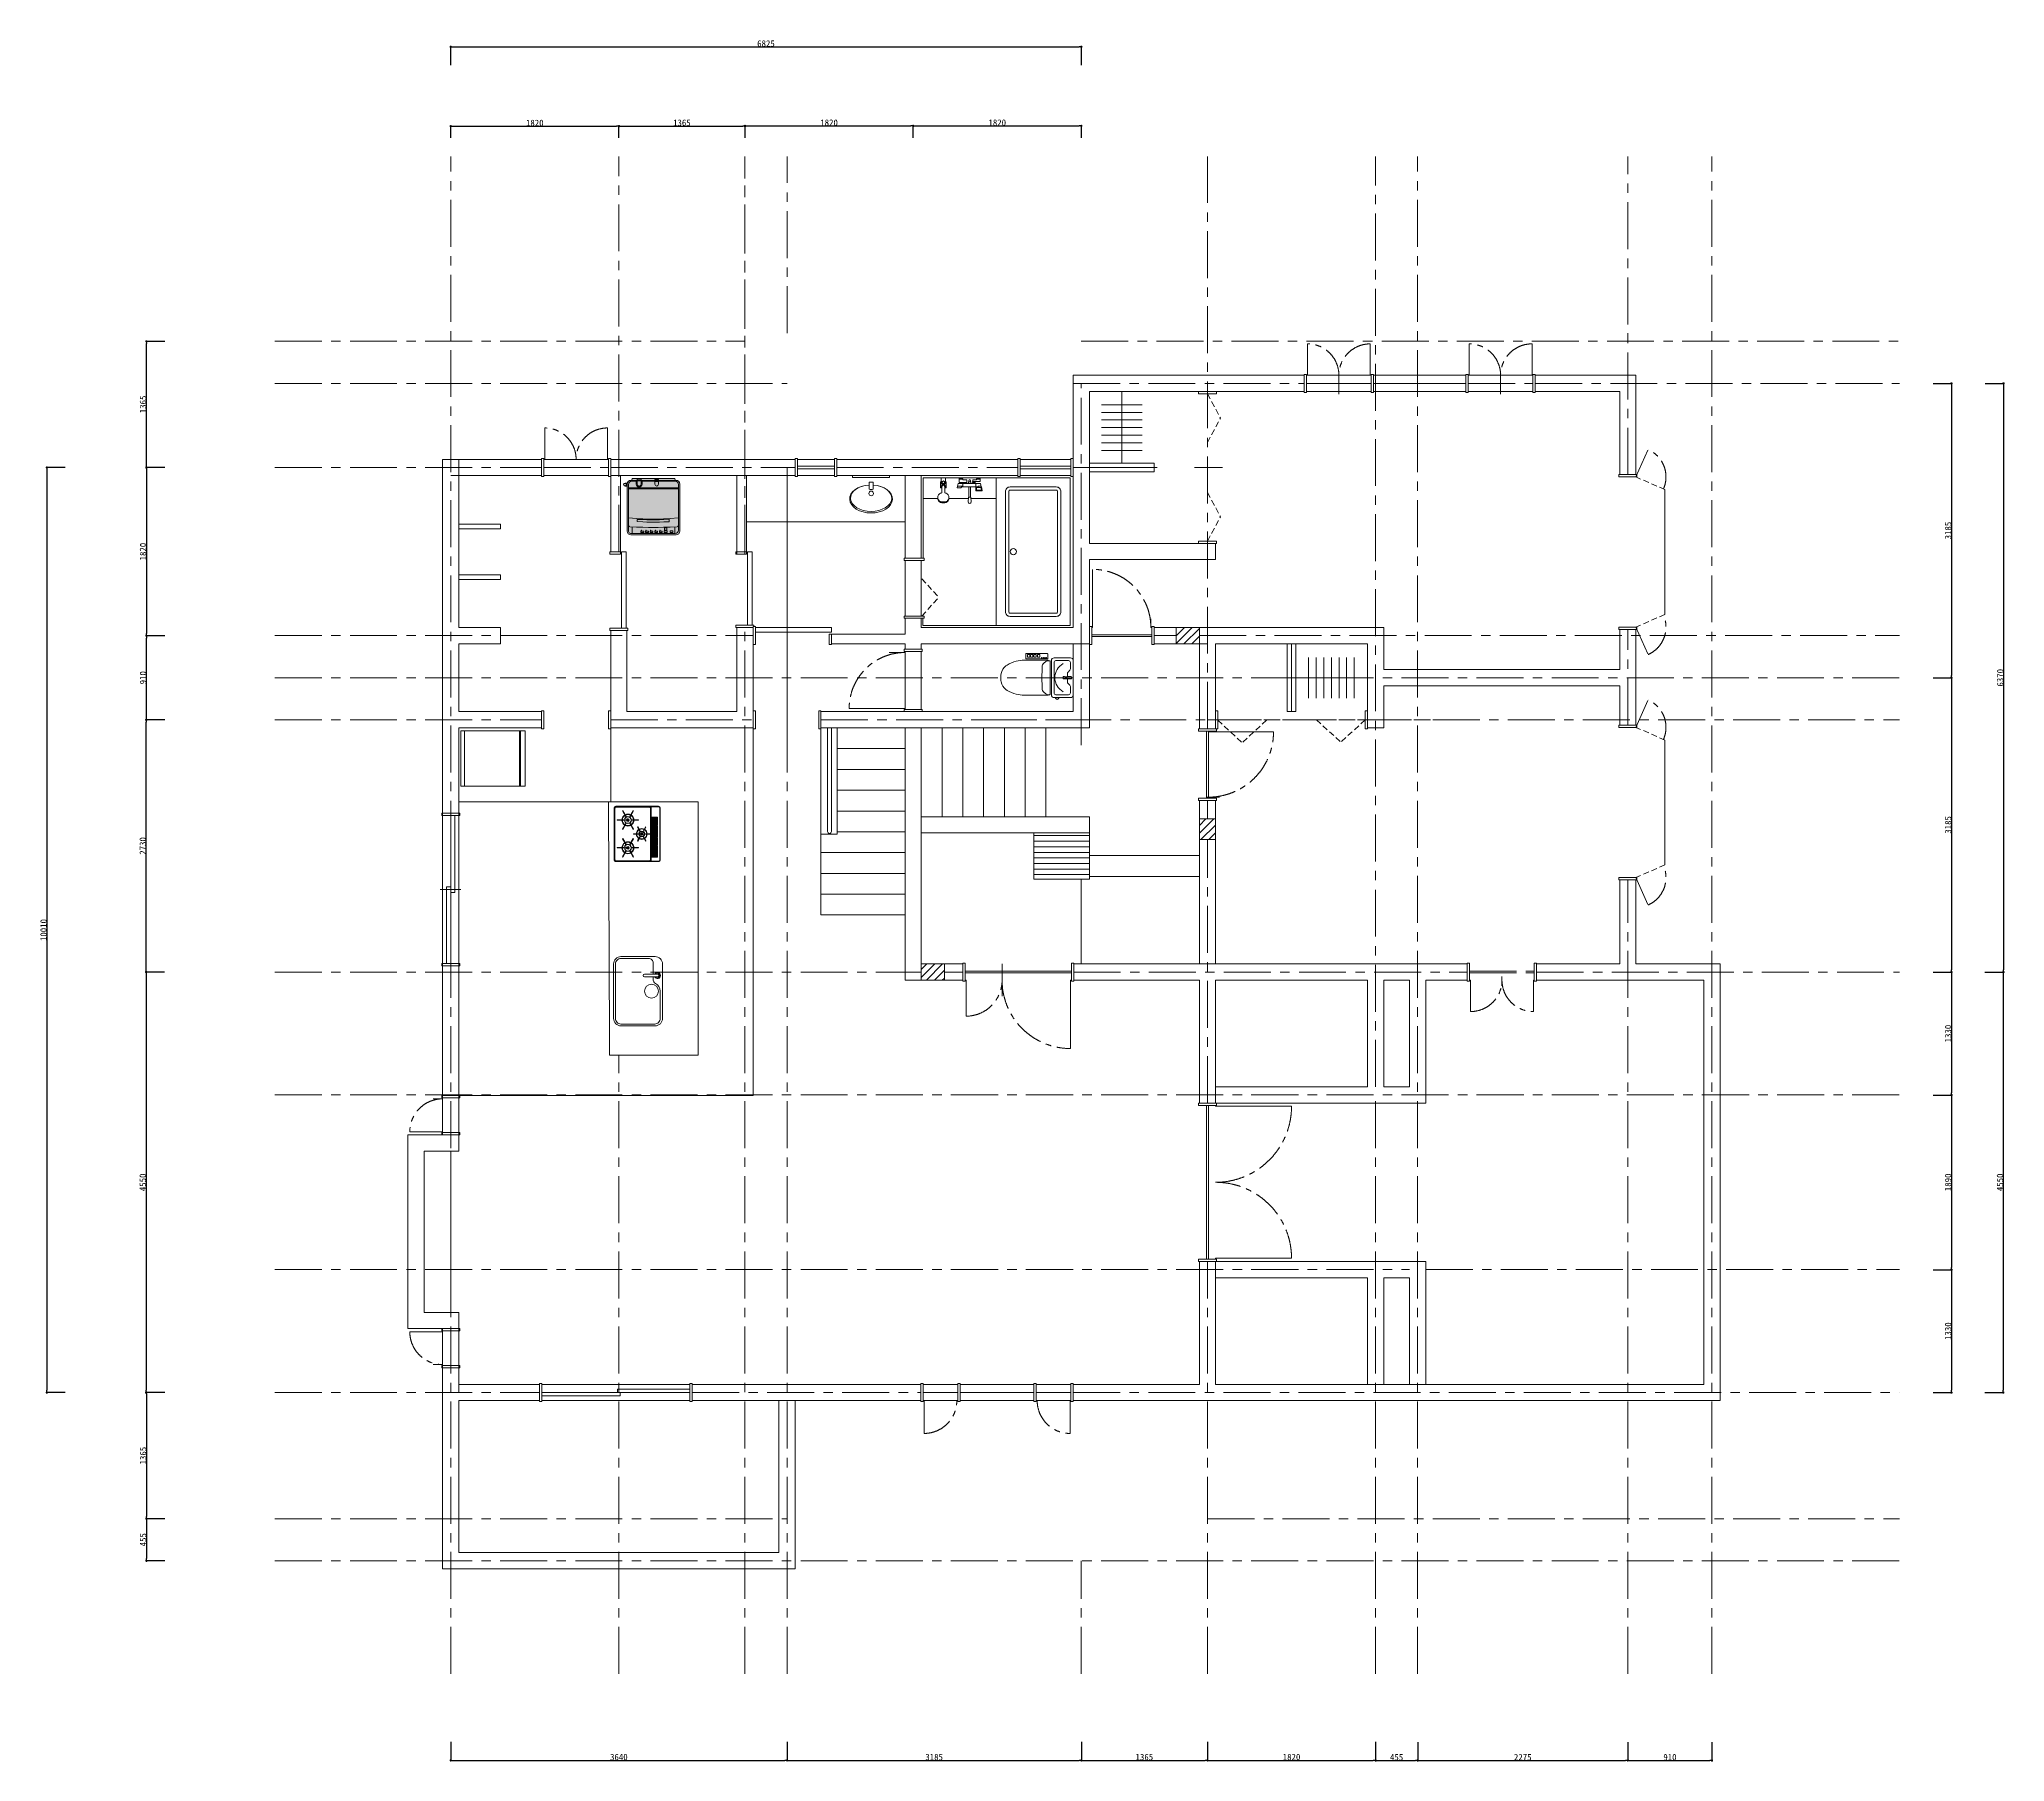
# Model space of a CAD drawing. Header units: millimetres. Extents: x -63086 to 83971, y -129912 to 13382.
# Drawn here: x 46239 to 67509, y -5255 to 13382 of the extents above; entities that cross this region are included whole.
import ezdxf

# ---------------------------------------------------------------- set-up
doc = ezdxf.new("R2010")
doc.units = ezdxf.units.MM
doc.linetypes.add('CENTERX2', pattern=[101.6, 63.5, -12.7, 12.7, -12.7])
doc.linetypes.add('HIDDEN', pattern=[9.525, 6.35, -3.175])
doc.layers.get('0').update_dxf_attribs({"lineweight": 0})
for name, color, linetype, lineweight in [('001壁芯', 7, 'CENTERX2', 0), ('002寸法', 7, 'Continuous', 0), ('003壁', 7, 'Continuous', 9), ('004建具', 7, 'Continuous', 9), ('093手すり', 7, 'Continuous', 5), ('094システムキッチン', 7, 'Continuous', 0), ('096ユニットバス', 7, 'Continuous', 0), ('097家具', 7, 'Continuous', 0), ('098階段', 7, 'Continuous', 9)]:
    doc.layers.add(name, color=color, linetype=linetype, lineweight=lineweight)
doc.styles.get("Standard").update_dxf_attribs({"font": 'MS Mincho.ttf'})
doc.dimstyles.new('寸法', dxfattribs={"dimtxt": 70, "dimasz": 25, "dimexe": 1.5, "dimexo": 200, "dimtad": 1, "dimdec": 0, "dimtxsty": 'Standard', "dimblk": 'DOT', "dimcen": 2.5, "dimadec": 0, "dimazin": 0, "dimtfac": 1, "dimtdec": 0, "dimtmove": 0, "dimatfit": 3, "dimfxl": 200, "dimfxlon": 1, "dimarcsym": 0})

msp = doc.modelspace()

# ---------------------------------------------------------------- blocks, each defined once
blk = doc.blocks.new('_Dot')
at = {"color": 0, "linetype": 'ByBlock', "lineweight": -2}
blk.add_line((-0.5, 0), (-1, 0), dxfattribs=at)
at = {"color": 0, "linetype": 'ByBlock', "const_width": 0.5}
blk.add_lwpolyline([(-0.25, 0, 1), (0.25, 0, 1)], format="xyb", close=True, dxfattribs=at)
blk = doc.blocks.new('*D322')
at = {"layer": '002寸法', "color": 0, "lineweight": -2, "transparency": 16777216}
for p, q in [((47598, -1261), (47397, -1261)), ((47398, -1286), (47398, -2601)), ((47598, -2626), (47397, -2626))]:
    blk.add_line(p, q, dxfattribs=at)
at = {"layer": 'Defpoints', "color": 0, "transparency": 16777216}
for p in [(48789, -1261), (47398, -2626), (48789, -2626)]:
    blk.add_point(p, dxfattribs=at)
at = {"layer": '002寸法', "color": 0, "lineweight": -2, "transparency": 16777216, "xscale": 25, "yscale": 25, "zscale": 25}
for p, rotation in [((47398, -1261), 90), ((47398, -2626), 270)]:
    blk.add_blockref('_Dot', p, dxfattribs=dict(at, rotation=rotation))
at = {"layer": '002寸法', "color": 0, "transparency": 16777216, "insert": (47362, -1943), "char_height": 70, "attachment_point": 5, "rotation": 90}
blk.add_mtext('1365', dxfattribs=at)
blk = doc.blocks.new('*D323')
at = {"layer": '002寸法', "color": 0, "lineweight": -2, "transparency": 16777216}
for p, q in [((47598, -2626), (47397, -2626)), ((47398, -2651), (47398, -3056)), ((47598, -3081), (47397, -3081))]:
    blk.add_line(p, q, dxfattribs=at)
at = {"layer": 'Defpoints', "color": 0, "transparency": 16777216}
for p in [(48789, -2626), (47398, -3081), (48789, -3081)]:
    blk.add_point(p, dxfattribs=at)
at = {"layer": '002寸法', "color": 0, "lineweight": -2, "transparency": 16777216, "xscale": 25, "yscale": 25, "zscale": 25}
for p, rotation in [((47398, -2626), 90), ((47398, -3081), 270)]:
    blk.add_blockref('_Dot', p, dxfattribs=dict(at, rotation=rotation))
at = {"layer": '002寸法', "color": 0, "transparency": 16777216, "insert": (47362, -2853), "char_height": 70, "attachment_point": 5, "rotation": 90}
blk.add_mtext('455', dxfattribs=at)
blk = doc.blocks.new('*D348')
at = {"layer": '002寸法', "color": 0, "lineweight": -2, "transparency": 16777216}
for p, q in [((66733, 9659), (66934, 9659)), ((66933, 9634), (66933, 6499)), ((66733, 6474), (66934, 6474))]:
    blk.add_line(p, q, dxfattribs=at)
at = {"layer": 'Defpoints', "color": 0, "transparency": 16777216}
for p in [(66370, 9659), (66370, 6474), (66933, 6474)]:
    blk.add_point(p, dxfattribs=at)
at = {"layer": '002寸法', "color": 0, "lineweight": -2, "transparency": 16777216, "xscale": 25, "yscale": 25, "zscale": 25}
for p, rotation in [((66933, 9659), 90), ((66933, 6474), 270)]:
    blk.add_blockref('_Dot', p, dxfattribs=dict(at, rotation=rotation))
at = {"layer": '002寸法', "color": 0, "transparency": 16777216, "insert": (66897, 8067), "char_height": 70, "attachment_point": 5, "rotation": 90}
blk.add_mtext('3185', dxfattribs=at)
blk = doc.blocks.new('*D346')
at = {"layer": '002寸法', "color": 0, "lineweight": -2, "transparency": 16777216}
for p, q in [((66733, 6474), (66934, 6474)), ((66933, 6449), (66933, 3314)), ((66733, 3289), (66934, 3289))]:
    blk.add_line(p, q, dxfattribs=at)
at = {"layer": 'Defpoints', "color": 0, "transparency": 16777216}
for p in [(66370, 6474), (54418, 3289), (66933, 3289)]:
    blk.add_point(p, dxfattribs=at)
at = {"layer": '002寸法', "color": 0, "lineweight": -2, "transparency": 16777216, "xscale": 25, "yscale": 25, "zscale": 25}
for p, rotation in [((66933, 6474), 90), ((66933, 3289), 270)]:
    blk.add_blockref('_Dot', p, dxfattribs=dict(at, rotation=rotation))
at = {"layer": '002寸法', "color": 0, "transparency": 16777216, "insert": (66897, 4882), "char_height": 70, "attachment_point": 5, "rotation": 90}
blk.add_mtext('3185', dxfattribs=at)
blk = doc.blocks.new('*D347')
at = {"layer": '002寸法', "color": 0, "lineweight": -2, "transparency": 16777216}
for p, q in [((67296, 9659), (67498, 9659)), ((67496, 9634), (67496, 3314)), ((67296, 3289), (67498, 3289))]:
    blk.add_line(p, q, dxfattribs=at)
at = {"layer": 'Defpoints', "color": 0, "transparency": 16777216}
for p in [(66370, 9659), (66370, 3289), (67496, 3289)]:
    blk.add_point(p, dxfattribs=at)
at = {"layer": '002寸法', "color": 0, "lineweight": -2, "transparency": 16777216, "xscale": 25, "yscale": 25, "zscale": 25}
for p, rotation in [((67496, 9659), 90), ((67496, 3289), 270)]:
    blk.add_blockref('_Dot', p, dxfattribs=dict(at, rotation=rotation))
at = {"layer": '002寸法', "color": 0, "transparency": 16777216, "insert": (67461, 6474), "char_height": 70, "attachment_point": 5, "rotation": 90}
blk.add_mtext('6370', dxfattribs=at)
blk = doc.blocks.new('*D345')
at = {"layer": '002寸法', "color": 0, "lineweight": -2, "transparency": 16777216}
for p, q in [((67294, 3289), (67496, 3289)), ((67494, 3264), (67494, -1236)), ((67294, -1261), (67496, -1261))]:
    blk.add_line(p, q, dxfattribs=at)
at = {"layer": 'Defpoints', "color": 0, "transparency": 16777216}
for p in [(66929, 3289), (66929, -1261), (67494, -1261)]:
    blk.add_point(p, dxfattribs=at)
at = {"layer": '002寸法', "color": 0, "lineweight": -2, "transparency": 16777216, "xscale": 25, "yscale": 25, "zscale": 25}
for p, rotation in [((67494, 3289), 90), ((67494, -1261), 270)]:
    blk.add_blockref('_Dot', p, dxfattribs=dict(at, rotation=rotation))
at = {"layer": '002寸法', "color": 0, "transparency": 16777216, "insert": (67458, 1014), "char_height": 70, "attachment_point": 5, "rotation": 90}
blk.add_mtext('4550', dxfattribs=at)
blk = doc.blocks.new('*D350')
at = {"layer": '002寸法', "color": 0, "lineweight": -2, "transparency": 16777216}
for p, q in [((46520, 8749), (46319, 8749)), ((46320, 8724), (46320, -1236)), ((46520, -1261), (46319, -1261))]:
    blk.add_line(p, q, dxfattribs=at)
at = {"layer": 'Defpoints', "color": 0, "transparency": 16777216}
for p in [(47397, 8749), (46320, -1261), (47398, -1261)]:
    blk.add_point(p, dxfattribs=at)
at = {"layer": '002寸法', "color": 0, "lineweight": -2, "transparency": 16777216, "xscale": 25, "yscale": 25, "zscale": 25}
for p, rotation in [((46320, 8749), 90), ((46320, -1261), 270)]:
    blk.add_blockref('_Dot', p, dxfattribs=dict(at, rotation=rotation))
at = {"layer": '002寸法', "color": 0, "transparency": 16777216, "insert": (46285, 3744), "char_height": 70, "attachment_point": 5, "rotation": 90}
blk.add_mtext('10010', dxfattribs=at)
blk = doc.blocks.new('*D351')
at = {"layer": '002寸法', "color": 0, "lineweight": -2, "transparency": 16777216}
for p, q in [((50691, 13101), (50691, 13302)), ((50716, 13301), (57491, 13301)), ((57516, 13101), (57516, 13302))]:
    blk.add_line(p, q, dxfattribs=at)
at = {"layer": 'Defpoints', "color": 0, "transparency": 16777216}
for p in [(57516, 13301), (50691, 12115), (57516, 12115)]:
    blk.add_point(p, dxfattribs=at)
at = {"layer": '002寸法', "color": 0, "lineweight": -2, "transparency": 16777216, "xscale": 25, "yscale": 25, "zscale": 25, "rotation": 180}
blk.add_blockref('_Dot', (50691, 13301), dxfattribs=at)
at = {"layer": '002寸法', "color": 0, "lineweight": -2, "transparency": 16777216, "xscale": 25, "yscale": 25, "zscale": 25}
blk.add_blockref('_Dot', (57516, 13301), dxfattribs=at)
at = {"layer": '002寸法', "color": 0, "transparency": 16777216, "insert": (54103, 13336), "char_height": 70, "attachment_point": 5}
blk.add_mtext('6825', dxfattribs=at)
blk = doc.blocks.new('*D352')
at = {"layer": '002寸法', "color": 0, "lineweight": -2, "transparency": 16777216}
for p, q in [((47597, 10114), (47395, 10114)), ((47397, 8774), (47397, 10089)), ((47597, 8749), (47395, 8749))]:
    blk.add_line(p, q, dxfattribs=at)
at = {"layer": 'Defpoints', "color": 0, "transparency": 16777216}
for p in [(47397, 10114), (48789, 10114), (48789, 8749)]:
    blk.add_point(p, dxfattribs=at)
at = {"layer": '002寸法', "color": 0, "lineweight": -2, "transparency": 16777216, "xscale": 25, "yscale": 25, "zscale": 25}
for p, rotation in [((47397, 10114), 90), ((47397, 8749), 270)]:
    blk.add_blockref('_Dot', p, dxfattribs=dict(at, rotation=rotation))
at = {"layer": '002寸法', "color": 0, "transparency": 16777216, "insert": (47361, 9432), "char_height": 70, "attachment_point": 5, "rotation": 90}
blk.add_mtext('1365', dxfattribs=at)
blk = doc.blocks.new('*D353')
at = {"layer": '002寸法', "color": 0, "lineweight": -2, "transparency": 16777216}
for p, q in [((47597, 8749), (47395, 8749)), ((47397, 8724), (47397, 6954)), ((47597, 6929), (47395, 6929))]:
    blk.add_line(p, q, dxfattribs=at)
at = {"layer": 'Defpoints', "color": 0, "transparency": 16777216}
for p in [(48789, 8749), (47397, 6929), (48789, 6929)]:
    blk.add_point(p, dxfattribs=at)
at = {"layer": '002寸法', "color": 0, "lineweight": -2, "transparency": 16777216, "xscale": 25, "yscale": 25, "zscale": 25}
for p, rotation in [((47397, 8749), 90), ((47397, 6929), 270)]:
    blk.add_blockref('_Dot', p, dxfattribs=dict(at, rotation=rotation))
at = {"layer": '002寸法', "color": 0, "transparency": 16777216, "insert": (47361, 7839), "char_height": 70, "attachment_point": 5, "rotation": 90}
blk.add_mtext('1820', dxfattribs=at)
blk = doc.blocks.new('*D354')
at = {"layer": '002寸法', "color": 0, "lineweight": -2, "transparency": 16777216}
for p, q in [((47597, 6929), (47395, 6929)), ((47397, 6044), (47397, 6904)), ((47597, 6019), (47395, 6019))]:
    blk.add_line(p, q, dxfattribs=at)
at = {"layer": 'Defpoints', "color": 0, "transparency": 16777216}
for p in [(47397, 6929), (48789, 6929), (48789, 6019)]:
    blk.add_point(p, dxfattribs=at)
at = {"layer": '002寸法', "color": 0, "lineweight": -2, "transparency": 16777216, "xscale": 25, "yscale": 25, "zscale": 25}
for p, rotation in [((47397, 6929), 90), ((47397, 6019), 270)]:
    blk.add_blockref('_Dot', p, dxfattribs=dict(at, rotation=rotation))
at = {"layer": '002寸法', "color": 0, "transparency": 16777216, "insert": (47361, 6474), "char_height": 70, "attachment_point": 5, "rotation": 90}
blk.add_mtext('910', dxfattribs=at)
blk = doc.blocks.new('*D355')
at = {"layer": '002寸法', "color": 0, "lineweight": -2, "transparency": 16777216}
for p, q in [((47595, 6019), (47394, 6019)), ((47395, 3314), (47395, 5994)), ((47595, 3289), (47394, 3289))]:
    blk.add_line(p, q, dxfattribs=at)
at = {"layer": 'Defpoints', "color": 0, "transparency": 16777216}
for p in [(47395, 6019), (48789, 6019), (48789, 3289)]:
    blk.add_point(p, dxfattribs=at)
at = {"layer": '002寸法', "color": 0, "lineweight": -2, "transparency": 16777216, "xscale": 25, "yscale": 25, "zscale": 25}
for p, rotation in [((47395, 6019), 90), ((47395, 3289), 270)]:
    blk.add_blockref('_Dot', p, dxfattribs=dict(at, rotation=rotation))
at = {"layer": '002寸法', "color": 0, "transparency": 16777216, "insert": (47359, 4654), "char_height": 70, "attachment_point": 5, "rotation": 90}
blk.add_mtext('2730', dxfattribs=at)
blk = doc.blocks.new('*D356')
at = {"layer": '002寸法', "color": 0, "lineweight": -2, "transparency": 16777216}
for p, q in [((47594, 3289), (47392, 3289)), ((47394, 3264), (47394, -1236)), ((47594, -1261), (47392, -1261))]:
    blk.add_line(p, q, dxfattribs=at)
at = {"layer": 'Defpoints', "color": 0, "transparency": 16777216}
for p in [(48789, 3289), (47394, -1261), (48789, -1261)]:
    blk.add_point(p, dxfattribs=at)
at = {"layer": '002寸法', "color": 0, "lineweight": -2, "transparency": 16777216, "xscale": 25, "yscale": 25, "zscale": 25}
for p, rotation in [((47394, 3289), 90), ((47394, -1261), 270)]:
    blk.add_blockref('_Dot', p, dxfattribs=dict(at, rotation=rotation))
at = {"layer": '002寸法', "color": 0, "transparency": 16777216, "insert": (47358, 1014), "char_height": 70, "attachment_point": 5, "rotation": 90}
blk.add_mtext('4550', dxfattribs=at)
blk = doc.blocks.new('*D357')
at = {"layer": '002寸法', "color": 0, "lineweight": -2, "transparency": 16777216}
for p, q in [((50691, 12315), (50691, 12443)), ((50716, 12442), (52486, 12442)), ((52511, 12315), (52511, 12443))]:
    blk.add_line(p, q, dxfattribs=at)
at = {"layer": 'Defpoints', "color": 0, "transparency": 16777216}
for p in [(52511, 12442), (50691, 12115), (52511, 12115)]:
    blk.add_point(p, dxfattribs=at)
at = {"layer": '002寸法', "color": 0, "lineweight": -2, "transparency": 16777216, "xscale": 25, "yscale": 25, "zscale": 25, "rotation": 180}
blk.add_blockref('_Dot', (50691, 12442), dxfattribs=at)
at = {"layer": '002寸法', "color": 0, "lineweight": -2, "transparency": 16777216, "xscale": 25, "yscale": 25, "zscale": 25}
blk.add_blockref('_Dot', (52511, 12442), dxfattribs=at)
at = {"layer": '002寸法', "color": 0, "transparency": 16777216, "insert": (51601, 12477), "char_height": 70, "attachment_point": 5}
blk.add_mtext('1820', dxfattribs=at)
blk = doc.blocks.new('*D358')
at = {"layer": '002寸法', "color": 0, "lineweight": -2, "transparency": 16777216}
for p, q in [((52511, 12315), (52511, 12445)), ((52536, 12443), (53851, 12443)), ((53876, 12315), (53876, 12445))]:
    blk.add_line(p, q, dxfattribs=at)
at = {"layer": 'Defpoints', "color": 0, "transparency": 16777216}
for p in [(53876, 12443), (52511, 12115), (53876, 12115)]:
    blk.add_point(p, dxfattribs=at)
at = {"layer": '002寸法', "color": 0, "lineweight": -2, "transparency": 16777216, "xscale": 25, "yscale": 25, "zscale": 25, "rotation": 180}
blk.add_blockref('_Dot', (52511, 12443), dxfattribs=at)
at = {"layer": '002寸法', "color": 0, "lineweight": -2, "transparency": 16777216, "xscale": 25, "yscale": 25, "zscale": 25}
blk.add_blockref('_Dot', (53876, 12443), dxfattribs=at)
at = {"layer": '002寸法', "color": 0, "transparency": 16777216, "insert": (53193, 12479), "char_height": 70, "attachment_point": 5}
blk.add_mtext('1365', dxfattribs=at)
blk = doc.blocks.new('*D359')
at = {"layer": '002寸法', "color": 0, "lineweight": -2, "transparency": 16777216}
for p, q in [((53876, 12315), (53876, 12446)), ((53901, 12445), (55671, 12445)), ((55696, 12315), (55696, 12446))]:
    blk.add_line(p, q, dxfattribs=at)
at = {"layer": 'Defpoints', "color": 0, "transparency": 16777216}
for p in [(55696, 12445), (53876, 12115), (55696, 12115)]:
    blk.add_point(p, dxfattribs=at)
at = {"layer": '002寸法', "color": 0, "lineweight": -2, "transparency": 16777216, "xscale": 25, "yscale": 25, "zscale": 25, "rotation": 180}
blk.add_blockref('_Dot', (53876, 12445), dxfattribs=at)
at = {"layer": '002寸法', "color": 0, "lineweight": -2, "transparency": 16777216, "xscale": 25, "yscale": 25, "zscale": 25}
blk.add_blockref('_Dot', (55696, 12445), dxfattribs=at)
at = {"layer": '002寸法', "color": 0, "transparency": 16777216, "insert": (54786, 12480), "char_height": 70, "attachment_point": 5}
blk.add_mtext('1820', dxfattribs=at)
blk = doc.blocks.new('*D360')
at = {"layer": '002寸法', "color": 0, "lineweight": -2, "transparency": 16777216}
for p, q in [((55696, 12315), (55696, 12446)), ((55721, 12445), (57491, 12445)), ((57516, 12315), (57516, 12446))]:
    blk.add_line(p, q, dxfattribs=at)
at = {"layer": 'Defpoints', "color": 0, "transparency": 16777216}
for p in [(57516, 12445), (55696, 12115), (57516, 12115)]:
    blk.add_point(p, dxfattribs=at)
at = {"layer": '002寸法', "color": 0, "lineweight": -2, "transparency": 16777216, "xscale": 25, "yscale": 25, "zscale": 25, "rotation": 180}
blk.add_blockref('_Dot', (55696, 12445), dxfattribs=at)
at = {"layer": '002寸法', "color": 0, "lineweight": -2, "transparency": 16777216, "xscale": 25, "yscale": 25, "zscale": 25}
blk.add_blockref('_Dot', (57516, 12445), dxfattribs=at)
at = {"layer": '002寸法', "color": 0, "transparency": 16777216, "insert": (56606, 12480), "char_height": 70, "attachment_point": 5}
blk.add_mtext('1820', dxfattribs=at)
blk = doc.blocks.new('*D363')
at = {"layer": '002寸法', "color": 0, "lineweight": -2, "transparency": 16777216}
for p, q in [((57516, -5041), (57516, -5242)), ((58881, -5041), (58881, -5242)), ((57541, -5241), (58856, -5241))]:
    blk.add_line(p, q, dxfattribs=at)
at = {"layer": 'Defpoints', "color": 0, "transparency": 16777216}
for p in [(57516, -4306), (58881, -4306), (58881, -5241)]:
    blk.add_point(p, dxfattribs=at)
at = {"layer": '002寸法', "color": 0, "lineweight": -2, "transparency": 16777216, "xscale": 25, "yscale": 25, "zscale": 25, "rotation": 180}
blk.add_blockref('_Dot', (57516, -5241), dxfattribs=at)
at = {"layer": '002寸法', "color": 0, "lineweight": -2, "transparency": 16777216, "xscale": 25, "yscale": 25, "zscale": 25}
blk.add_blockref('_Dot', (58881, -5241), dxfattribs=at)
at = {"layer": '002寸法', "color": 0, "transparency": 16777216, "insert": (58198, -5205), "char_height": 70, "attachment_point": 5}
blk.add_mtext('1365', dxfattribs=at)
blk = doc.blocks.new('*D364')
at = {"layer": '002寸法', "color": 0, "lineweight": -2, "transparency": 16777216}
for p, q in [((58881, -5041), (58881, -5242)), ((60701, -5041), (60701, -5242)), ((58906, -5241), (60676, -5241))]:
    blk.add_line(p, q, dxfattribs=at)
at = {"layer": 'Defpoints', "color": 0, "transparency": 16777216}
for p in [(58881, -4306), (60701, -4306), (60701, -5241)]:
    blk.add_point(p, dxfattribs=at)
at = {"layer": '002寸法', "color": 0, "lineweight": -2, "transparency": 16777216, "xscale": 25, "yscale": 25, "zscale": 25, "rotation": 180}
blk.add_blockref('_Dot', (58881, -5241), dxfattribs=at)
at = {"layer": '002寸法', "color": 0, "lineweight": -2, "transparency": 16777216, "xscale": 25, "yscale": 25, "zscale": 25}
blk.add_blockref('_Dot', (60701, -5241), dxfattribs=at)
at = {"layer": '002寸法', "color": 0, "transparency": 16777216, "insert": (59791, -5205), "char_height": 70, "attachment_point": 5}
blk.add_mtext('1820', dxfattribs=at)
blk = doc.blocks.new('*D365')
at = {"layer": '002寸法', "color": 0, "lineweight": -2, "transparency": 16777216}
for p, q in [((60701, -5042), (60701, -5244)), ((61156, -5042), (61156, -5244)), ((60726, -5242), (61131, -5242))]:
    blk.add_line(p, q, dxfattribs=at)
at = {"layer": 'Defpoints', "color": 0, "transparency": 16777216}
for p in [(60701, -4306), (61156, -4306), (61156, -5242)]:
    blk.add_point(p, dxfattribs=at)
at = {"layer": '002寸法', "color": 0, "lineweight": -2, "transparency": 16777216, "xscale": 25, "yscale": 25, "zscale": 25, "rotation": 180}
blk.add_blockref('_Dot', (60701, -5242), dxfattribs=at)
at = {"layer": '002寸法', "color": 0, "lineweight": -2, "transparency": 16777216, "xscale": 25, "yscale": 25, "zscale": 25}
blk.add_blockref('_Dot', (61156, -5242), dxfattribs=at)
at = {"layer": '002寸法', "color": 0, "transparency": 16777216, "insert": (60928, -5207), "char_height": 70, "attachment_point": 5}
blk.add_mtext('455', dxfattribs=at)
blk = doc.blocks.new('*D366')
at = {"layer": '002寸法', "color": 0, "lineweight": -2, "transparency": 16777216}
for p, q in [((50691, -5041), (50691, -5242)), ((54331, -5041), (54331, -5242)), ((50716, -5241), (54306, -5241))]:
    blk.add_line(p, q, dxfattribs=at)
at = {"layer": 'Defpoints', "color": 0, "transparency": 16777216}
for p in [(50691, -4306), (54331, -4306), (54331, -5241)]:
    blk.add_point(p, dxfattribs=at)
at = {"layer": '002寸法', "color": 0, "lineweight": -2, "transparency": 16777216, "xscale": 25, "yscale": 25, "zscale": 25, "rotation": 180}
blk.add_blockref('_Dot', (50691, -5241), dxfattribs=at)
at = {"layer": '002寸法', "color": 0, "lineweight": -2, "transparency": 16777216, "xscale": 25, "yscale": 25, "zscale": 25}
blk.add_blockref('_Dot', (54331, -5241), dxfattribs=at)
at = {"layer": '002寸法', "color": 0, "transparency": 16777216, "insert": (52511, -5205), "char_height": 70, "attachment_point": 5}
blk.add_mtext('3640', dxfattribs=at)
blk = doc.blocks.new('*D367')
at = {"layer": '002寸法', "color": 0, "lineweight": -2, "transparency": 16777216}
for p, q in [((54331, -5041), (54331, -5242)), ((57516, -5041), (57516, -5242)), ((54356, -5241), (57491, -5241))]:
    blk.add_line(p, q, dxfattribs=at)
at = {"layer": 'Defpoints', "color": 0, "transparency": 16777216}
for p in [(54331, -4306), (57516, -4306), (57516, -5241)]:
    blk.add_point(p, dxfattribs=at)
at = {"layer": '002寸法', "color": 0, "lineweight": -2, "transparency": 16777216, "xscale": 25, "yscale": 25, "zscale": 25, "rotation": 180}
blk.add_blockref('_Dot', (54331, -5241), dxfattribs=at)
at = {"layer": '002寸法', "color": 0, "lineweight": -2, "transparency": 16777216, "xscale": 25, "yscale": 25, "zscale": 25}
blk.add_blockref('_Dot', (57516, -5241), dxfattribs=at)
at = {"layer": '002寸法', "color": 0, "transparency": 16777216, "insert": (55923, -5205), "char_height": 70, "attachment_point": 5}
blk.add_mtext('3185', dxfattribs=at)
blk = doc.blocks.new('*D368')
at = {"layer": '002寸法', "color": 0, "lineweight": -2, "transparency": 16777216}
for p, q in [((61156, -5042), (61156, -5244)), ((63431, -5042), (63431, -5244)), ((61181, -5242), (63406, -5242))]:
    blk.add_line(p, q, dxfattribs=at)
at = {"layer": 'Defpoints', "color": 0, "transparency": 16777216}
for p in [(61156, -4306), (63431, -4306), (63431, -5242)]:
    blk.add_point(p, dxfattribs=at)
at = {"layer": '002寸法', "color": 0, "lineweight": -2, "transparency": 16777216, "xscale": 25, "yscale": 25, "zscale": 25, "rotation": 180}
blk.add_blockref('_Dot', (61156, -5242), dxfattribs=at)
at = {"layer": '002寸法', "color": 0, "lineweight": -2, "transparency": 16777216, "xscale": 25, "yscale": 25, "zscale": 25}
blk.add_blockref('_Dot', (63431, -5242), dxfattribs=at)
at = {"layer": '002寸法', "color": 0, "transparency": 16777216, "insert": (62293, -5207), "char_height": 70, "attachment_point": 5}
blk.add_mtext('2275', dxfattribs=at)
blk = doc.blocks.new('*D369')
at = {"layer": '002寸法', "color": 0, "lineweight": -2, "transparency": 16777216}
for p, q in [((63431, -5042), (63431, -5244)), ((64341, -5042), (64341, -5244)), ((63456, -5242), (64316, -5242))]:
    blk.add_line(p, q, dxfattribs=at)
at = {"layer": 'Defpoints', "color": 0, "transparency": 16777216}
for p in [(63431, -4306), (64341, -4306), (64341, -5242)]:
    blk.add_point(p, dxfattribs=at)
at = {"layer": '002寸法', "color": 0, "lineweight": -2, "transparency": 16777216, "xscale": 25, "yscale": 25, "zscale": 25, "rotation": 180}
blk.add_blockref('_Dot', (63431, -5242), dxfattribs=at)
at = {"layer": '002寸法', "color": 0, "lineweight": -2, "transparency": 16777216, "xscale": 25, "yscale": 25, "zscale": 25}
blk.add_blockref('_Dot', (64341, -5242), dxfattribs=at)
at = {"layer": '002寸法', "color": 0, "transparency": 16777216, "insert": (63886, -5207), "char_height": 70, "attachment_point": 5}
blk.add_mtext('910', dxfattribs=at)
blk = doc.blocks.new('*D370')
at = {"layer": '002寸法', "color": 0, "lineweight": -2, "transparency": 16777216}
for p, q in [((66733, 3289), (66934, 3289)), ((66933, 3264), (66933, 1984)), ((66733, 1959), (66934, 1959))]:
    blk.add_line(p, q, dxfattribs=at)
at = {"layer": 'Defpoints', "color": 0, "transparency": 16777216}
for p in [(66370, 3289), (66370, 1959), (66933, 1959)]:
    blk.add_point(p, dxfattribs=at)
at = {"layer": '002寸法', "color": 0, "lineweight": -2, "transparency": 16777216, "xscale": 25, "yscale": 25, "zscale": 25}
for p, rotation in [((66933, 3289), 90), ((66933, 1959), 270)]:
    blk.add_blockref('_Dot', p, dxfattribs=dict(at, rotation=rotation))
at = {"layer": '002寸法', "color": 0, "transparency": 16777216, "insert": (66897, 2624), "char_height": 70, "attachment_point": 5, "rotation": 90}
blk.add_mtext('1330', dxfattribs=at)
blk = doc.blocks.new('*D371')
at = {"layer": '002寸法', "color": 0, "lineweight": -2, "transparency": 16777216}
for p, q in [((66733, 1959), (66934, 1959)), ((66933, 1934), (66933, 94)), ((66733, 69), (66934, 69))]:
    blk.add_line(p, q, dxfattribs=at)
at = {"layer": 'Defpoints', "color": 0, "transparency": 16777216}
for p in [(66370, 1959), (66370, 69), (66933, 69)]:
    blk.add_point(p, dxfattribs=at)
at = {"layer": '002寸法', "color": 0, "lineweight": -2, "transparency": 16777216, "xscale": 25, "yscale": 25, "zscale": 25}
for p, rotation in [((66933, 1959), 90), ((66933, 69), 270)]:
    blk.add_blockref('_Dot', p, dxfattribs=dict(at, rotation=rotation))
at = {"layer": '002寸法', "color": 0, "transparency": 16777216, "insert": (66897, 1014), "char_height": 70, "attachment_point": 5, "rotation": 90}
blk.add_mtext('1890', dxfattribs=at)
blk = doc.blocks.new('*D372')
at = {"layer": '002寸法', "color": 0, "lineweight": -2, "transparency": 16777216}
for p, q in [((66733, 69), (66934, 69)), ((66933, 44), (66933, -1236)), ((66733, -1261), (66934, -1261))]:
    blk.add_line(p, q, dxfattribs=at)
at = {"layer": 'Defpoints', "color": 0, "transparency": 16777216}
for p in [(66370, 69), (66370, -1261), (66933, -1261)]:
    blk.add_point(p, dxfattribs=at)
at = {"layer": '002寸法', "color": 0, "lineweight": -2, "transparency": 16777216, "xscale": 25, "yscale": 25, "zscale": 25}
for p, rotation in [((66933, 69), 90), ((66933, -1261), 270)]:
    blk.add_blockref('_Dot', p, dxfattribs=dict(at, rotation=rotation))
at = {"layer": '002寸法', "color": 0, "transparency": 16777216, "insert": (66897, -596), "char_height": 70, "attachment_point": 5, "rotation": 90}
blk.add_mtext('1330', dxfattribs=at)
blk = doc.blocks.new('*U33')
at = {"color": 0, "linetype": 'ByBlock', "lineweight": -2}
for points in [[(30, 215), (207, 215, -0.414214), (237, 185), (237, -185, -0.414214), (207, -215), (30, -215, -0.414214), (0, -185), (0, 185, -0.414214)], [(89, 11), (94, 12), (104, 12, -0.414214), (109, 7), (109, -7, -0.414214), (104, -12), (94, -12), (89, -11), (66, -11, -0.069336), (65, -12), (25, -12, -0.414214), (20, -7), (20, 7, -0.414214), (25, 12), (65, 12, -0.069336), (66, 11)], [(340, 0), (338, 97), (337, 120, 0.211916), (318, 156), (295, 176, 0.125119), (281, 182), (272, 184), (272, 189), (533, 189, -0.07041), (616, 178, -0.083469), (716, 137), (728, 128, -0.167569), (781, 45), (783, 29, -0.072319), (783, -29), (781, -45, -0.167569), (728, -128), (716, -137, -0.083469), (616, -178, -0.07041), (533, -189), (272, -189), (272, -184), (281, -182, 0.125119), (295, -176), (318, -156, 0.211916), (337, -120), (338, -97)]]:
    blk.add_lwpolyline(points, format="xyb", close=True, dxfattribs=at)
for points in [[(191, 215), (191, 220, 0.228779), (183, 229, 0.253275), (174, 235, 0.253275), (164, 229, 0.228779), (156, 220), (156, 215)], [(62, -12), (62, -47, -0.196533), (56, -61), (36, -82, 0.196533), (30, -96), (30, -165, 0.414214), (50, -185), (187, -185, 0.414214), (207, -165), (207, 165, 0.414214), (187, 185), (50, 185, 0.414214), (30, 165), (30, 96, 0.196533), (36, 82), (56, 61, -0.196533), (62, 47), (62, 12)], [(108, -152, 0.60107), (108, 152)], [(272, -184), (258, -184, -0.414214), (248, -174), (248, 174, -0.414214), (258, 184), (272, 184)]]:
    blk.add_lwpolyline(points, format="xyb", dxfattribs=at)
blk.add_lwpolyline([(509, -261), (281, -261, -0.414214), (276, -256), (276, -209, -0.414214), (281, -204), (509, -204, -0.414214), (514, -209), (514, -256, -0.414214)], format="xyb", close=True)
for points in [[(363, -224), (388, -224), (388, -250), (363, -250)], [(400, -224), (425, -224), (425, -250), (400, -250)], [(436, -224), (461, -224), (461, -250), (436, -250)], [(471, -224), (496, -224), (496, -250), (471, -250)]]:
    blk.add_lwpolyline(points, close=True, dxfattribs=at)
for centre in [(294, -214), (317, -214), (340, -214)]:
    blk.add_circle(centre, 5.07, dxfattribs=at)
blk = doc.blocks.new('洗面台（CAD素材.com）21')
at = {"color": 0, "linetype": 'ByBlock', "lineweight": -2}
blk.add_lwpolyline([(-26, -100), (-26, -189, 0.244755), (24, -189), (24, -100)], format="xyb", dxfattribs=at)
blk.add_circle((0, -246), 30, dxfattribs=at)
at = {"color": 0, "linetype": 'ByBlock', "lineweight": -2, "extrusion": (0, 0, -1)}
for centre, major_axis, ratio, start_param, end_param in [((-1, -317), (-275, 0), 0.654545, 1.661831, 7.762947), ((-1, -307), (265, 0), 0.641509, -1.476316, 4.617909)]:
    blk.add_ellipse(centre, major_axis=major_axis, ratio=ratio, start_param=start_param, end_param=end_param, dxfattribs=at)
blk = doc.blocks.new('浴槽（CAD素材.com）d258ce55')
at = {"color": 0, "linetype": 'ByBlock', "lineweight": -2}
blk.add_lwpolyline([(800, 1600), (0, 1600), (0, 0), (800, 0)], close=True, dxfattribs=at)
for points in [[(650, 1500), (150, 1500, 0.414214), (100, 1450), (100, 150, 0.414214), (150, 100), (650, 100, 0.414214), (700, 150), (700, 1450, 0.414214)], [(650, 1465), (150, 1465, 0.414214), (135, 1450), (135, 150, 0.414214), (150, 135), (650, 135, 0.414214), (665, 150), (665, 1450, 0.414214)]]:
    blk.add_lwpolyline(points, format="xyb", close=True, dxfattribs=at)
blk.add_circle((615, 800), 34, dxfattribs=at)
blk = doc.blocks.new('シャワー4（CAD素材.com）')
at = {"color": 0, "linetype": 'ByBlock', "lineweight": -2}
for points in [[(-20, -65), (-25, 0)], [(20, -65), (25, 0)]]:
    blk.add_lwpolyline(points, dxfattribs=at)
blk.add_lwpolyline([(-60, -215), (-60, -210, -0.414214), (-15, -165), (-15, -95, -1), (15, -95), (15, -165, -0.414214), (60, -210), (60, -215, -0.414214), (15, -260), (-15, -260, -0.414214)], format="xyb", close=True, dxfattribs=at)
for points in [[(-30, -50), (-30, -110), (-19, -110), (-19, -107, -1.816187), (19, -107), (19, -110), (30, -110), (30, -50)], [(-20, -65, 0.247864), (20, -65)], [(60, -217, -0.013897), (60, -220), (60, -225, -0.414214), (15, -270), (-15, -270, -0.414214), (-60, -225), (-60, -220, -0.013897), (-60, -217, -0.013897)]]:
    blk.add_lwpolyline(points, format="xyb", dxfattribs=at)
blk.add_circle((0, -50), 15, dxfattribs=at)
for start, end in [(139.071, 180), (0, 40.929)]:
    blk.add_arc((0, -50), 30, start, end, dxfattribs=at)
blk = doc.blocks.new('シャワー10（CAD素材.com）')
at = {"color": 0, "linetype": 'ByBlock', "lineweight": -2}
blk.add_line((92, -99), (-87, -99), dxfattribs=at)
for points in [[(-120, 0), (-120, -2), (-106, -12), (-84, -12)], [(-70, 0), (-70, -2), (-84, -12)], [(70, 0), (70, -2), (84, -12)], [(120, 0), (120, -2), (106, -12)], [(-32, -62), (-32, -22), (-70, -22), (-79, -16), (-112, -16), (-112, -51), (-32, -51)], [(-106, -16), (-106, -12)], [(-84, -16), (-84, -12)], [(-75, -62), (-75, -99)], [(-57, -51), (-57, -62)], [(-12, -62), (-12, -45), (12, -45), (12, -62)], [(-10, -99), (-10, -209)], [(-8, -30), (-8, -45)], [(10, -209), (10, -99)], [(33, -40), (31, -42), (31, -49), (33, -51)], [(33, -62), (33, -51), (58, -51), (58, -62)], [(58, -40), (60, -42), (60, -49), (58, -51)], [(67, -99), (67, -62)], [(84, -16), (84, -12)], [(106, -12), (84, -12)], [(106, -16), (106, -12)]]:
    blk.add_lwpolyline(points, dxfattribs=at)
for points in [[(118, -90), (92, -90), (92, -103), (68, -103), (68, -139, 0.414214), (71, -142), (132, -142, 0.476123), (135, -138), (127, -100), (124, -98), (119, -62), (-126, -62), (-130, -91), (-135, -108, 0.503545), (-133, -111), (-97, -111, 0.219806), (-96, -110), (-81, -93, 0.639605), (-82, -91), (-126, -91)], [(12, -209), (-12, -209), (-15, -262, 1.052153), (15, -262), (12, -209)], [(8, -45), (8, -30, 1), (-8, -30)]]:
    blk.add_lwpolyline(points, format="xyb", dxfattribs=at)
for points in [[(70, -22), (33, -22), (33, -40), (112, -40), (112, -16), (79, -16)], [(127, -135), (75, -135), (75, -107), (121, -107)]]:
    blk.add_lwpolyline(points, close=True, dxfattribs=at)
blk = doc.blocks.new('大型冷蔵庫6（CAD素材.com）')
at = {"color": 0, "linetype": 'ByBlock', "lineweight": -2}
for p, q in [((-300, 63), (300, 63)), ((-300, 53), (300, 53))]:
    blk.add_line(p, q, dxfattribs=at)
blk.add_lwpolyline([(-300, 699), (-300, 10, 0.414214), (-290, 0), (290, 0, 0.414214), (300, 10), (300, 699)], format="xyb", dxfattribs=at)
for points in [[(300, 699), (-300, 699)], [(-300, 657), (300, 657)]]:
    blk.add_lwpolyline(points, dxfattribs=at)
blk = doc.blocks.new('*U320')
at = {"color": 0, "linetype": 'ByBlock', "lineweight": -2}
for p, q in [((-20, 560), (4, 560)), ((-20, 528), (2, 528)), ((18, 510), (558, 510)), ((18, 500), (558, 500)), ((112, 584), (153, 584)), ((153, 590), (303, 590)), ((153, 580), (303, 580)), ((303, 596), (342, 596)), ((303, 593), (342, 593)), ((303, 586), (342, 586)), ((303, 577), (342, 577)), ((497, 45), (497, 45))]:
    blk.add_line(p, q, dxfattribs=at)
for points in [[(2, 550, -0.414214), (42, 590), (112, 590)], [(2, 550), (2, 40, 0.414214), (42, 0), (532, 0, 0.414214), (572, 40), (572, 550, 0.414214), (532, 590), (342, 590)], [(112, 580), (93, 580), (52, 580, 0.414273), (18, 545), (18, 37, 0.369893), (40, 15), (522, 15, 0.414214), (558, 50), (558, 545, 0.414214), (522, 580), (342, 580)], [(522, 590), (522, 595, 0.414214), (508, 610), (68, 610, 0.414214), (52, 595), (52, 590)], [(165, 580), (165, 550, -1), (100, 550), (100, 580)], [(112, 588), (112, 548, 1), (153, 548), (153, 548), (153, 588)], [(18, 100, 0.325505), (33, 86), (103, 84), (174, 82), (233, 80), (285, 80), (337, 80), (396, 82), (467, 84), (543, 86, 0.307853), (558, 101)]]:
    blk.add_lwpolyline(points, format="xyb", dxfattribs=at)
for points in [[(153, 603), (153, 588), (112, 588), (112, 603)], [(182, 39), (152, 39), (152, 27), (182, 27)], [(232, 39), (202, 39), (202, 27), (232, 27)], [(282, 39), (252, 39), (252, 27), (282, 27)], [(332, 39), (302, 39), (302, 27), (332, 27)], [(382, 39), (352, 39), (352, 27), (382, 27)], [(402, 27), (402, 43), (437, 43), (437, 27)], [(408, 52), (408, 76), (432, 76), (432, 52)]]:
    blk.add_lwpolyline(points, close=True, dxfattribs=at)
for points in [[(342, 548), (342, 598), (303, 598), (303, 548, 1)], [(398, 140), (454, 143, 0.467752), (458, 148), (458, 165, 0.369744), (454, 169), (398, 166), (354, 164), (317, 163), (285, 162), (253, 163), (216, 164), (172, 166), (116, 168, 0.379267), (112, 165), (112, 148, 0.423458), (116, 144), (172, 141), (216, 138), (252, 137), (285, 136), (317, 137), (354, 138)]]:
    blk.add_lwpolyline(points, format="xyb", close=True, dxfattribs=at)
for points in [[(558, 185), (467, 179), (396, 175), (337, 172), (285, 172), (233, 172), (174, 175), (103, 179), (18, 185)], [(57, 85), (58, 16)], [(467, 35), (467, 45), (497, 45)], [(497, 45), (497, 25), (467, 25), (467, 45)], [(518, 85), (517, 67), (518, 15)]]:
    blk.add_lwpolyline(points, dxfattribs=at)
for centre, radius in [((-20, 544), 16), ((-20, 544), 13), ((157, 49), 1.71), ((157, 43), 1.71), ((157, 49), 0.709), ((157, 43), 0.709), ((207, 49), 1.71), ((207, 43), 1.71), ((207, 49), 0.709), ((207, 43), 0.709), ((257, 49), 1.71), ((257, 43), 1.71), ((257, 49), 0.709), ((257, 43), 0.709), ((307, 49), 1.71), ((307, 43), 1.71), ((307, 49), 0.709), ((307, 43), 0.709), ((358, 49), 1.71), ((358, 43), 1.71), ((358, 49), 0.709), ((358, 43), 0.709)]:
    blk.add_circle(centre, radius, dxfattribs=at)

# ---------------------------------------------------------------- dimensions: what is measured, and where the dimension line sits
at = {"layer": '002寸法'}
for base, p1, p2, picture, middle in [((57515.7448, 13300.6225), (50690.7448, 12115.3398), (57515.7448, 12115.3398), '*D351', (54103.2448, 13336.2475)), ((52510.7448, 12441.5262), (50690.7448, 12115.3398), (52510.7448, 12115.3398), '*D357', (51600.7448, 12477.1512)), ((53875.7448, 12443.0262), (52510.7448, 12115.3398), (53875.7448, 12115.3398), '*D358', (53193.2448, 12478.6512)), ((55695.7448, 12444.5262), (53875.7448, 12115.3398), (55695.7448, 12115.3398), '*D359', (54785.7448, 12480.1512)), ((57515.7448, 12444.5262), (55695.7448, 12115.3398), (57515.7448, 12115.3398), '*D360', (56605.7448, 12480.1512)), ((54330.7448, -5240.9299), (50690.7448, -4305.5057), (54330.7448, -4305.5057), '*D366', (52510.7448, -5205.3049)), ((57515.7448, -5240.9299), (54330.7448, -4305.5057), (57515.7448, -4305.5057), '*D367', (55923.2448, -5205.3049)), ((58880.7448, -5240.9299), (57515.7448, -4305.5057), (58880.7448, -4305.5057), '*D363', (58198.2448, -5205.3049)), ((60700.7448, -5240.9299), (58880.7448, -4305.5057), (60700.7448, -4305.5057), '*D364', (59790.7448, -5205.3049)), ((61155.7448, -5242.4299), (60700.7448, -4305.5057), (61155.7448, -4305.5057), '*D365', (60928.2448, -5206.8049)), ((63430.7448, -5242.4299), (61155.7448, -4305.5057), (63430.7448, -4305.5057), '*D368', (62293.2448, -5206.8049)), ((64340.7448, -5242.4299), (63430.7448, -4305.5057), (64340.7448, -4305.5057), '*D369', (63885.7448, -5206.8049))]:
    dim = msp.add_linear_dim(base=base, p1=p1, p2=p2, dimstyle='寸法', override={"dimtmove": 1}, dxfattribs=at)
    dim.commit()
    dim.dimension.update_dxf_attribs({"geometry": picture, "text_midpoint": middle})
for base, p1, p2, picture, middle in [((47396.5309, 10114.4193), (48788.821, 8749.4193), (48788.821, 10114.4193), '*D352', (47360.9059, 9431.9193)), ((66932.8234, 6474.4193), (66369.5065, 9659.4193), (66369.5065, 6474.4193), '*D348', (66897.1984, 8066.9193)), ((67496.3725, 3289.4193), (66369.5065, 9659.4193), (66369.5065, 3289.4193), '*D347', (67460.7475, 6474.4193)), ((46320.1357, -1260.5807), (47396.5309, 8749.4193), (47398.0309, -1260.5807), '*D350', (46284.5107, 3744.4193)), ((47396.5309, 6929.4193), (48788.821, 8749.4193), (48788.821, 6929.4193), '*D353', (47360.9059, 7839.4193)), ((47396.5309, 6929.4193), (48788.821, 6019.4193), (48788.821, 6929.4193), '*D354', (47360.9059, 6474.4193)), ((66932.8234, 3289.4193), (66369.5065, 6474.4193), (54418.2448, 3289.4193), '*D346', (66897.1984, 4881.9193)), ((47395.0309, 6019.4193), (48788.821, 3289.4193), (48788.821, 6019.4193), '*D355', (47359.4059, 4654.4193)), ((47393.5309, -1260.5807), (48788.821, 3289.4193), (48788.821, -1260.5807), '*D356', (47357.9059, 1014.4193)), ((66932.8234, 1959.4193), (66369.5065, 3289.4193), (66369.5065, 1959.4193), '*D370', (66897.1984, 2624.4193)), ((67494.0824, -1261.481), (66929.2654, 3288.519), (66929.2654, -1261.481), '*D345', (67458.4574, 1013.519)), ((66932.8234, 69.4193), (66369.5065, 1959.4193), (66369.5065, 69.4193), '*D371', (66897.1984, 1014.4193)), ((66932.8234, -1260.5807), (66369.5065, 69.4193), (66369.5065, -1260.5807), '*D372', (66897.1984, -595.5807)), ((47398.0309, -2625.5807), (48788.821, -1260.5807), (48788.821, -2625.5807), '*D322', (47362.4059, -1943.0807)), ((47398.0309, -3080.5807), (48788.821, -2625.5807), (48788.821, -3080.5807), '*D323', (47362.4059, -2853.0807))]:
    dim = msp.add_linear_dim(base=base, p1=p1, p2=p2, angle=90, dimstyle='寸法', override={"dimtmove": 1}, dxfattribs=at)
    dim.commit()
    dim.dimension.update_dxf_attribs({"geometry": picture, "text_midpoint": middle})

# ---------------------------------------------------------------- hatches: boundary and pattern name
at = {"layer": '097家具', "ltscale": 10, "true_color": 0x868788, "transparency": 33554587}
h = msp.add_hatch(color=252, dxfattribs=at)
h.dxf.hatch_style = 1
h.paths.add_polyline_path([(53155.2562, 8519.6516), (52615.2562, 8519.6516), (52615.2562, 8204.8036), (52700.7347, 8198.8901), (52772.0531, 8194.6662), (52830.598, 8192.1319), (52882.7562, 8191.2871), (52934.9144, 8192.1319), (52993.4593, 8194.6662), (53064.7777, 8198.8901), (53155.2562, 8204.8036)], flags=17)
h.paths.add_polyline_path([(52900.6931, 8567.9682), (52900.6931, 8599.6516), (52762.4825, 8599.6516), (52762.4825, 8569.9816, -1), (52698.0299, 8569.9816), (52698.0299, 8599.6516), (52690.8252, 8599.6516), (52650.2632, 8599.6608, 0.4142727235), (52615.2562, 8564.6608), (52615.2562, 8529.6516), (53155.2562, 8529.6516), (53155.2562, 8564.6516, 0.4142135624), (53120.2562, 8599.6516), (52939.8193, 8599.6516), (52939.8193, 8567.9682, -1)], flags=17)
h.paths.add_polyline_path([(52939.8193, 8596.7559), (52900.6931, 8596.7559), (52900.6931, 8567.9682, 1), (52939.8193, 8567.9682)], flags=16)
h.paths.add_polyline_path([(53155.2562, 8529.6516), (52615.2562, 8529.6516), (52615.2562, 8519.6516), (53155.2562, 8519.6516)], flags=17)
h.paths.add_polyline_path([(52762.4825, 8599.6516), (52750.4428, 8599.6516), (52750.3088, 8567.4253, -1), (52710.2035, 8567.4253), (52710.2035, 8599.6516), (52698.0299, 8599.6516), (52698.0299, 8569.9816, 1), (52762.4825, 8569.9816)], flags=16)
h.paths.add_polyline_path([(52710.2035, 8603.4422), (52710.2035, 8567.4253, 1), (52750.3088, 8567.4253), (52750.4301, 8603.4422)], flags=17)
h.paths.add_polyline_path([(52750.711, 8622.2169), (52709.9518, 8622.2169), (52709.9518, 8607.1957), (52750.711, 8607.1957)])
h.paths.add_polyline_path([(53105.2562, 8629.6516), (52665.2562, 8629.6516, 0.4142135624), (52650.2562, 8614.6516), (52650.2562, 8609.6516), (52709.9518, 8609.6516), (52709.9518, 8622.2169), (52750.711, 8622.2169), (52750.711, 8609.6516), (52900.6931, 8609.6516), (52900.6931, 8617.6962), (52939.8193, 8617.6962), (52939.8193, 8609.6516), (53120.2562, 8609.6516), (53120.2562, 8614.6516, 0.4142135624)])
h.paths.add_polyline_path([(52900.6931, 8609.6516), (52750.711, 8609.6516), (52750.711, 8607.1957), (52750.6601, 8599.6516), (52900.6931, 8599.6516)], flags=17)
h.paths.add_polyline_path([(52750.4428, 8607.1957), (52710.2035, 8607.1957), (52710.2035, 8603.4422), (52750.4428, 8603.4422)], flags=17)
h.paths.add_polyline_path([(52710.2035, 8607.1957), (52709.9518, 8607.1957), (52709.9518, 8609.6516), (52640.2562, 8609.6516, 0.4142135624), (52600.2562, 8569.6516), (52600.2562, 8059.6516, 0.2153742588), (52613.8129, 8029.639), (53156.6995, 8029.639, 0.2153742588), (53170.2562, 8059.6516), (53170.2562, 8569.6516, 0.4142135624), (53130.2562, 8609.6516), (52939.8193, 8609.6516), (52939.8193, 8599.6516), (53120.2562, 8599.6516, -0.4142135624), (53155.2562, 8564.6516), (53155.2562, 8069.6516, -0.4142135624), (53120.2562, 8034.6516), (52637.6995, 8034.6516, -0.3698930645), (52615.2562, 8056.4747), (52615.2562, 8564.6608, -0.4142727235), (52650.2632, 8599.6608), (52690.8252, 8599.6516), (52710.2035, 8599.6516)])
h.paths.add_polyline_path([(53055.4214, 8184.4032, 0.3697441949), (53051.5441, 8188.1983), (52995.5014, 8185.4448), (52951.3283, 8183.4754), (52915.0702, 8182.2875), (52882.7729, 8181.8785), (52850.4819, 8182.246), (52814.2429, 8183.3873), (52770.1014, 8185.3), (52714.103, 8187.9816, 0.4279221488), (52710.0662, 8183.7556), (52709.4624, 8167.6665, 0.4234575097), (52713.4301, 8163.6111), (52769.6002, 8160.2149), (52813.8739, 8157.7809), (52850.2145, 8156.3016), (52882.5856, 8155.7692), (52914.9505, 8156.176), (52951.2727, 8157.5143), (52995.5155, 8159.7765), (53051.6426, 8162.9547, 0.4677517258), (53055.8054, 8167.2092)], flags=0)
h.paths.add_polyline_path([(53155.2562, 8204.8036), (53064.7777, 8198.8901), (52993.4593, 8194.6662), (52934.9144, 8192.1319), (52882.7562, 8191.2871), (52830.598, 8192.1319), (52772.0531, 8194.6662), (52700.7347, 8198.8901), (52615.2562, 8204.8036), (52615.2562, 8120.0491, 0.3256212663), (52630.6286, 8105.5197), (52700.7347, 8103.2017), (52772.0531, 8101.2072), (52830.598, 8100.0105), (52882.7562, 8099.6116), (52934.9144, 8100.0105), (52993.4593, 8101.2072), (53064.7777, 8103.2017), (53141.1529, 8105.5588, 0.3078469092), (53155.2562, 8120.8981)], flags=17)
h.paths.add_polyline_path([(52882.5856, 8155.7692), (52850.2145, 8156.3016), (52813.8739, 8157.7809), (52769.6002, 8160.2149), (52713.4301, 8163.6111, -0.4234575097), (52709.4624, 8167.6665), (52710.0915, 8184.4303, -0.3792673821), (52714.103, 8187.9816), (52770.1014, 8185.3), (52814.2429, 8183.3873), (52850.4819, 8182.246), (52882.7729, 8181.8785), (52915.0702, 8182.2875), (52951.3283, 8183.4754), (52995.5014, 8185.4448), (53051.5441, 8188.1983, -0.3697441949), (53055.4214, 8184.4032), (53055.8054, 8167.2092, -0.4677517258), (53051.6426, 8162.9547), (52995.5155, 8159.7765), (52951.2727, 8157.5143), (52914.9505, 8156.176)], flags=16)
h.paths.add_polyline_path([(53115.2723, 8104.7601), (53064.7777, 8103.2017), (52993.4593, 8101.2072), (52934.9144, 8100.0105), (52882.7562, 8099.6116), (52830.598, 8100.0105), (52772.0531, 8101.2072), (52700.7347, 8103.2017), (52655.2218, 8104.7065), (52655.2813, 8034.6516), (53115.268, 8034.6516), (53115.2504, 8086.8732)], flags=17)
h.paths.add_polyline_path([(52756.9577, 8069.143, -1), (52753.5392, 8069.143, -1)], flags=16)
h.paths.add_polyline_path([(52755.9577, 8069.143, -1), (52754.5392, 8069.143, -1)], flags=0)
h.paths.add_polyline_path([(52756.9577, 8063.054, -1), (52753.5392, 8063.054, -1)], flags=16)
h.paths.add_polyline_path([(52755.9577, 8063.054, -1), (52754.5392, 8063.054, -1)], flags=0)
h.paths.add_polyline_path([(52780.2485, 8058.6516), (52780.2485, 8046.6516), (52750.2485, 8046.6516), (52750.2485, 8058.6516)], flags=16)
h.paths.add_polyline_path([(52806.9577, 8069.143, -1), (52803.5392, 8069.143, -1)], flags=16)
h.paths.add_polyline_path([(52805.9577, 8069.143, -1), (52804.5392, 8069.143, -1)], flags=0)
h.paths.add_polyline_path([(52806.9577, 8063.054, -1), (52803.5392, 8063.054, -1)], flags=16)
h.paths.add_polyline_path([(52805.9577, 8063.054, -1), (52804.5392, 8063.054, -1)], flags=0)
h.paths.add_polyline_path([(52800.2485, 8058.6516), (52830.2485, 8058.6516), (52830.2485, 8046.6516), (52800.2485, 8046.6516)], flags=16)
h.paths.add_polyline_path([(52856.9577, 8069.143, -1), (52853.5392, 8069.143, -1)], flags=16)
h.paths.add_polyline_path([(52850.2485, 8058.6516), (52880.2485, 8058.6516), (52880.2485, 8046.6516), (52850.2485, 8046.6516)], flags=16)
h.paths.add_polyline_path([(52855.9577, 8069.143, -1), (52854.5392, 8069.143, -1)], flags=0)
h.paths.add_polyline_path([(52856.9577, 8063.054, -1), (52853.5392, 8063.054, -1)], flags=16)
h.paths.add_polyline_path([(52855.9577, 8063.054, -1), (52854.5392, 8063.054, -1)], flags=0)
h.paths.add_polyline_path([(52900.2485, 8058.6516), (52930.2485, 8058.6516), (52930.2485, 8046.6516), (52900.2485, 8046.6516)], flags=16)
h.paths.add_polyline_path([(52906.9577, 8069.143, -1), (52903.5392, 8069.143, -1)], flags=16)
h.paths.add_polyline_path([(52905.9577, 8069.143, -1), (52904.5392, 8069.143, -1)], flags=0)
h.paths.add_polyline_path([(52906.9577, 8063.054, -1), (52903.5392, 8063.054, -1)], flags=16)
h.paths.add_polyline_path([(52905.9577, 8063.054, -1), (52904.5392, 8063.054, -1)], flags=0)
h.paths.add_polyline_path([(52950.2485, 8058.6516), (52980.2485, 8058.6516), (52980.2485, 8046.6516), (52950.2485, 8046.6516)], flags=16)
h.paths.add_polyline_path([(52957.4874, 8069.143, -1), (52954.0689, 8069.143, -1)], flags=16)
h.paths.add_polyline_path([(52957.4874, 8063.054, -1), (52954.0689, 8063.054, -1)], flags=16)
h.paths.add_polyline_path([(52956.4874, 8069.143, -1), (52955.0689, 8069.143, -1)], flags=0)
h.paths.add_polyline_path([(52956.4874, 8063.054, -1), (52955.0689, 8063.054, -1)], flags=0)
h.paths.add_polyline_path([(53000.2485, 8062.6516), (53035.2485, 8062.6516), (53035.2485, 8046.6516), (53000.2485, 8046.6516)], flags=16)
h.paths.add_polyline_path([(53005.7485, 8095.2583), (53029.7485, 8095.2583), (53029.7485, 8071.2583), (53005.7485, 8071.2583)], flags=16)
h.paths.add_polyline_path([(53065.2509, 8064.6516), (53095.2476, 8064.6516), (53095.2476, 8044.6516), (53065.2476, 8044.6516)], flags=16)
at = {"layer": '097家具', "ltscale": 10, "true_color": 0x868788, "transparency": 33554577}
h = msp.add_hatch(color=252, dxfattribs=at)
h.dxf.hatch_style = 1
h.paths.add_polyline_path([(53055.4214, 8184.4032, 0.3697441949), (53051.5441, 8188.1983), (52995.5014, 8185.4448), (52951.3283, 8183.4754), (52915.0702, 8182.2875), (52882.7729, 8181.8785), (52850.4819, 8182.246), (52814.2429, 8183.3873), (52770.1014, 8185.3), (52714.103, 8187.9816, 0.4279221488), (52710.0662, 8183.7556), (52709.4624, 8167.6665, 0.4234575097), (52713.4301, 8163.6111), (52769.6002, 8160.2149), (52813.8739, 8157.7809), (52850.2145, 8156.3016), (52882.5856, 8155.7692), (52914.9505, 8156.176), (52951.2727, 8157.5143), (52995.5155, 8159.7765), (53051.6426, 8162.9547, 0.4677517258), (53055.8054, 8167.2092)], flags=0)
h.paths.add_polyline_path([(53170.2562, 8569.6516, 0.4142135624), (53130.2562, 8609.6516), (52939.8193, 8609.6516), (52939.8193, 8567.9682, -1), (52900.6931, 8567.9682), (52900.6931, 8599.6516), (52750.4428, 8599.6516), (52750.3088, 8567.4253, -1), (52710.2035, 8567.4253), (52710.2035, 8607.1957), (52709.9518, 8607.1957), (52709.9518, 8609.6516), (52640.2562, 8609.6516, 0.4142135624), (52600.2562, 8569.6516), (52600.2562, 8059.6516, 0.2153742588), (52613.8129, 8029.639), (53156.6995, 8029.639, 0.2153742588), (53170.2562, 8059.6516)])
h.paths.add_polyline_path([(52750.2485, 8058.6516), (52780.2485, 8058.6516), (52780.2485, 8046.6516), (52750.2485, 8046.6516)], flags=16)
h.paths.add_polyline_path([(52756.9577, 8069.143, -1), (52753.5392, 8069.143, -1)], flags=16)
h.paths.add_polyline_path([(52756.9577, 8063.054, -1), (52753.5392, 8063.054, -1)], flags=16)
h.paths.add_polyline_path([(52755.9577, 8069.143, -1), (52754.5392, 8069.143, -1)], flags=0)
h.paths.add_polyline_path([(52755.9577, 8063.054, -1), (52754.5392, 8063.054, -1)], flags=0)
h.paths.add_polyline_path([(52709.4624, 8167.6665), (52710.0915, 8184.4303, -0.3792673821), (52714.103, 8187.9816), (52770.1014, 8185.3), (52814.2429, 8183.3873), (52850.4819, 8182.246), (52882.7729, 8181.8785), (52915.0702, 8182.2875), (52951.3283, 8183.4754), (52995.5014, 8185.4448), (53051.5441, 8188.1983, -0.3697441949), (53055.4214, 8184.4032), (53055.8054, 8167.2092, -0.4677517258), (53051.6426, 8162.9547), (52995.5155, 8159.7765), (52951.2727, 8157.5143), (52914.9505, 8156.176), (52882.5856, 8155.7692), (52850.2145, 8156.3016), (52813.8739, 8157.7809), (52769.6002, 8160.2149), (52713.4301, 8163.6111, -0.4234575097)], flags=16)
h.paths.add_polyline_path([(52800.2485, 8058.6516), (52830.2485, 8058.6516), (52830.2485, 8046.6516), (52800.2485, 8046.6516)], flags=16)
h.paths.add_polyline_path([(52806.9577, 8069.143, -1), (52803.5392, 8069.143, -1)], flags=16)
h.paths.add_polyline_path([(52806.9577, 8063.054, -1), (52803.5392, 8063.054, -1)], flags=16)
h.paths.add_polyline_path([(52805.9577, 8069.143, -1), (52804.5392, 8069.143, -1)], flags=0)
h.paths.add_polyline_path([(52805.9577, 8063.054, -1), (52804.5392, 8063.054, -1)], flags=0)
h.paths.add_polyline_path([(52850.2485, 8058.6516), (52880.2485, 8058.6516), (52880.2485, 8046.6516), (52850.2485, 8046.6516)], flags=16)
h.paths.add_polyline_path([(52856.9577, 8069.143, -1), (52853.5392, 8069.143, -1)], flags=16)
h.paths.add_polyline_path([(52856.9577, 8063.054, -1), (52853.5392, 8063.054, -1)], flags=16)
h.paths.add_polyline_path([(52855.9577, 8069.143, -1), (52854.5392, 8069.143, -1)], flags=0)
h.paths.add_polyline_path([(52855.9577, 8063.054, -1), (52854.5392, 8063.054, -1)], flags=0)
h.paths.add_polyline_path([(52900.2485, 8058.6516), (52930.2485, 8058.6516), (52930.2485, 8046.6516), (52900.2485, 8046.6516)], flags=16)
h.paths.add_polyline_path([(52906.9577, 8069.143, -1), (52903.5392, 8069.143, -1)], flags=16)
h.paths.add_polyline_path([(52906.9577, 8063.054, -1), (52903.5392, 8063.054, -1)], flags=16)
h.paths.add_polyline_path([(52905.9577, 8069.143, -1), (52904.5392, 8069.143, -1)], flags=0)
h.paths.add_polyline_path([(52905.9577, 8063.054, -1), (52904.5392, 8063.054, -1)], flags=0)
h.paths.add_polyline_path([(52950.2485, 8058.6516), (52980.2485, 8058.6516), (52980.2485, 8046.6516), (52950.2485, 8046.6516)], flags=16)
h.paths.add_polyline_path([(52957.4874, 8069.143, -1), (52954.0689, 8069.143, -1)], flags=16)
h.paths.add_polyline_path([(52957.4874, 8063.054, -1), (52954.0689, 8063.054, -1)], flags=16)
h.paths.add_polyline_path([(52956.4874, 8069.143, -1), (52955.0689, 8069.143, -1)], flags=0)
h.paths.add_polyline_path([(52956.4874, 8063.054, -1), (52955.0689, 8063.054, -1)], flags=0)
h.paths.add_polyline_path([(53000.2485, 8062.6516), (53035.2485, 8062.6516), (53035.2485, 8046.6516), (53000.2485, 8046.6516)], flags=16)
h.paths.add_polyline_path([(53005.7485, 8071.2583), (53005.7485, 8095.2583), (53029.7485, 8095.2583), (53029.7485, 8071.2583)], flags=16)
h.paths.add_polyline_path([(53065.2509, 8064.6516), (53095.2476, 8064.6516), (53095.2476, 8044.6516), (53065.2476, 8044.6516)], flags=16)
h.paths.add_polyline_path([(52939.8193, 8613.0364), (52900.6931, 8613.0364), (52900.6931, 8605.4941), (52939.8193, 8605.4941)])
h.paths.add_polyline_path([(52939.8193, 8605.4941), (52900.6931, 8605.4941), (52900.6931, 8596.7559), (52939.8193, 8596.7559)], flags=17)
at = {"layer": '097家具', "ltscale": 10, "true_color": 0x868788, "transparency": 33554587}
h = msp.add_hatch(color=252, dxfattribs=at)
h.dxf.hatch_style = 1
h.paths.add_polyline_path([(53155.2562, 8204.8036), (53064.7777, 8198.8901), (52993.4593, 8194.6662), (52934.9144, 8192.1319), (52882.7562, 8191.2871), (52830.598, 8192.1319), (52772.0531, 8194.6662), (52700.7347, 8198.8901), (52615.2562, 8204.8036), (52615.2562, 8120.0491, 0.3256212663), (52630.6286, 8105.5197), (52700.7347, 8103.2017), (52772.0531, 8101.2072), (52830.598, 8100.0105), (52882.7562, 8099.6116), (52934.9144, 8100.0105), (52993.4593, 8101.2072), (53064.7777, 8103.2017), (53141.1529, 8105.5588, 0.3078469092), (53155.2562, 8120.8981)])
h.paths.add_polyline_path([(52914.9505, 8156.176), (52882.5856, 8155.7692), (52850.2145, 8156.3016), (52813.8739, 8157.7809), (52769.6002, 8160.2149), (52713.4301, 8163.6111, -0.4234575097), (52709.4624, 8167.6665), (52710.0915, 8184.4303, -0.3792673821), (52714.103, 8187.9816), (52770.1014, 8185.3), (52814.2429, 8183.3873), (52850.4819, 8182.246), (52882.7729, 8181.8785), (52915.0702, 8182.2875), (52951.3283, 8183.4754), (52995.5014, 8185.4448), (53051.5441, 8188.1983, -0.3697441949), (53055.4214, 8184.4032), (53055.8054, 8167.2092, -0.4677517258), (53051.6426, 8162.9547), (52995.5155, 8159.7765), (52951.2727, 8157.5143)], flags=16)
h.paths.add_polyline_path([(53055.8054, 8167.2092), (53055.4214, 8184.4032, 0.3697441949), (53051.5441, 8188.1983), (52995.5014, 8185.4448), (52951.3283, 8183.4754), (52915.0702, 8182.2875), (52882.7729, 8181.8785), (52850.4819, 8182.246), (52814.2429, 8183.3873), (52770.1014, 8185.3), (52714.103, 8187.9816, 0.4279221488), (52710.0662, 8183.7556), (52709.4624, 8167.6665, 0.4234575097), (52713.4301, 8163.6111), (52769.6002, 8160.2149), (52813.8739, 8157.7809), (52850.2145, 8156.3016), (52882.5856, 8155.7692), (52914.9505, 8156.176), (52951.2727, 8157.5143), (52995.5155, 8159.7765), (53051.6426, 8162.9547, 0.4677517258)], flags=0)
h.paths.add_polyline_path([(53035.2485, 8062.6516), (53000.2485, 8062.6516), (53000.2485, 8046.6516), (53035.2485, 8046.6516)], flags=16)
h.paths.add_polyline_path([(53095.2476, 8064.6516), (53065.2509, 8064.6516), (53065.2509, 8054.6516), (53065.2476, 8044.6516), (53095.2476, 8044.6516)], flags=16)
h.paths.add_polyline_path([(53029.7485, 8095.2583), (53005.7485, 8095.2583), (53005.7485, 8071.2583), (53029.7485, 8071.2583)], flags=16)
h.paths.add_polyline_path([(52980.2485, 8058.6516), (52950.2485, 8058.6516), (52950.2485, 8046.6516), (52980.2485, 8046.6516)], flags=16)
h.paths.add_polyline_path([(52930.2485, 8058.6516), (52900.2485, 8058.6516), (52900.2485, 8046.6516), (52930.2485, 8046.6516)], flags=16)
h.paths.add_polyline_path([(52880.2485, 8058.6516), (52850.2485, 8058.6516), (52850.2485, 8046.6516), (52880.2485, 8046.6516)], flags=16)
h.paths.add_polyline_path([(53115.2504, 8086.8732), (53115.2723, 8104.7601), (53064.7777, 8103.2017), (52993.4593, 8101.2072), (52934.9144, 8100.0105), (52882.7562, 8099.6116), (52830.598, 8100.0105), (52772.0531, 8101.2072), (52700.7347, 8103.2017), (52630.6286, 8105.5197, -0.3256212663), (52615.2562, 8120.0491), (52615.2562, 8056.4747, 0.3698930645), (52637.6995, 8034.6516), (53115.268, 8034.6516)])
h.paths.add_polyline_path([(52850.2485, 8058.6516), (52880.2485, 8058.6516), (52880.2485, 8046.6516), (52850.2485, 8046.6516)], flags=0)
h.paths.add_polyline_path([(52853.5392, 8063.054, -1), (52856.9577, 8063.054, -1)], flags=16)
h.paths.add_polyline_path([(52854.5392, 8063.054, -1), (52855.9577, 8063.054, -1)], flags=0)
h.paths.add_polyline_path([(52853.5392, 8069.143, -1), (52856.9577, 8069.143, -1)], flags=16)
h.paths.add_polyline_path([(52854.5392, 8069.143, -1), (52855.9577, 8069.143, -1)], flags=0)
h.paths.add_polyline_path([(52830.2485, 8046.6516), (52800.2485, 8046.6516), (52800.2485, 8058.6516), (52830.2485, 8058.6516)], flags=16)
h.paths.add_polyline_path([(52803.5392, 8063.054, -1), (52806.9577, 8063.054, -1)], flags=16)
h.paths.add_polyline_path([(52804.5392, 8063.054, -1), (52805.9577, 8063.054, -1)], flags=0)
h.paths.add_polyline_path([(52803.5392, 8069.143, -1), (52806.9577, 8069.143, -1)], flags=16)
h.paths.add_polyline_path([(52804.5392, 8069.143, -1), (52805.9577, 8069.143, -1)], flags=0)
h.paths.add_polyline_path([(52900.2485, 8058.6516), (52930.2485, 8058.6516), (52930.2485, 8046.6516), (52900.2485, 8046.6516)], flags=0)
h.paths.add_polyline_path([(52903.5392, 8063.054, -1), (52906.9577, 8063.054, -1)], flags=16)
h.paths.add_polyline_path([(52905.9577, 8063.054, -1), (52904.5392, 8063.054, -1)], flags=0)
h.paths.add_polyline_path([(52903.5392, 8069.143, -1), (52906.9577, 8069.143, -1)], flags=16)
h.paths.add_polyline_path([(52904.5392, 8069.143, -1), (52905.9577, 8069.143, -1)], flags=0)
h.paths.add_polyline_path([(52780.2485, 8046.6516), (52750.2485, 8046.6516), (52750.2485, 8058.6516), (52780.2485, 8058.6516)], flags=16)
h.paths.add_polyline_path([(52753.5392, 8063.054, -1), (52756.9577, 8063.054, -1)], flags=16)
h.paths.add_polyline_path([(52753.5392, 8069.143, -1), (52756.9577, 8069.143, -1)], flags=16)
h.paths.add_polyline_path([(52754.5392, 8063.054, -1), (52755.9577, 8063.054, -1)], flags=0)
h.paths.add_polyline_path([(52754.5392, 8069.143, -1), (52755.9577, 8069.143, -1)], flags=0)
h.paths.add_polyline_path([(52950.2485, 8058.6516), (52980.2485, 8058.6516), (52980.2485, 8046.6516), (52950.2485, 8046.6516)], flags=0)
h.paths.add_polyline_path([(52957.4874, 8063.054, -1), (52954.0689, 8063.054, -1)], flags=16)
h.paths.add_polyline_path([(52954.0689, 8069.143, -1), (52957.4874, 8069.143, -1)], flags=16)
h.paths.add_polyline_path([(52956.4874, 8063.054, -1), (52955.0689, 8063.054, -1)], flags=0)
h.paths.add_polyline_path([(52956.4874, 8069.143, -1), (52955.0689, 8069.143, -1)], flags=0)
h.paths.add_polyline_path([(53000.2485, 8062.6516), (53035.2485, 8062.6516), (53035.2485, 8046.6516), (53000.2485, 8046.6516)], flags=0)
h.paths.add_polyline_path([(53005.7485, 8071.2583), (53005.7485, 8095.2583), (53029.7485, 8095.2583), (53029.7485, 8071.2583)], flags=16)
h.paths.add_polyline_path([(53065.2509, 8064.6516), (53095.2476, 8064.6516), (53095.2476, 8044.6516), (53065.2476, 8044.6516)], flags=0)
h.paths.add_polyline_path([(52780.2485, 8058.6516), (52750.2485, 8058.6516), (52750.2485, 8046.6516), (52780.2485, 8046.6516)], flags=16)
h.paths.add_polyline_path([(52830.2485, 8058.6516), (52800.2485, 8058.6516), (52800.2485, 8046.6516), (52830.2485, 8046.6516)], flags=16)
h = msp.add_hatch(color=252, dxfattribs=at)
h.dxf.hatch_style = 1
h.paths.add_polyline_path([(52880.2485, 8058.6516), (52850.2485, 8058.6516), (52850.2485, 8046.6516), (52880.2485, 8046.6516)], flags=16)
h.paths.add_polyline_path([(52930.2485, 8058.6516), (52900.2485, 8058.6516), (52900.2485, 8046.6516), (52930.2485, 8046.6516)], flags=16)
h.paths.add_polyline_path([(53115.2504, 8086.8732), (53115.2723, 8104.7601), (53064.7777, 8103.2017), (52993.4593, 8101.2072), (52934.9144, 8100.0105), (52882.7562, 8099.6116), (52830.598, 8100.0105), (52772.0531, 8101.2072), (52700.7347, 8103.2017), (52630.6286, 8105.5197, -0.3256212663), (52615.2562, 8120.0491), (52615.2562, 8056.4747, 0.3698930645), (52637.6995, 8034.6516), (53115.268, 8034.6516)])
h.paths.add_polyline_path([(52980.2485, 8046.6516), (52950.2485, 8046.6516), (52950.2485, 8058.6516), (52980.2485, 8058.6516)], flags=16)
h.paths.add_polyline_path([(53000.2485, 8062.6516), (53035.2485, 8062.6516), (53035.2485, 8046.6516), (53000.2485, 8046.6516)], flags=16)
h.paths.add_polyline_path([(52954.0689, 8063.054, -1), (52957.4874, 8063.054, -1)], flags=16)
h.paths.add_polyline_path([(52955.0689, 8063.054, -1), (52956.4874, 8063.054, -1)], flags=0)
h.paths.add_polyline_path([(52954.0689, 8069.143, -1), (52957.4874, 8069.143, -1)], flags=16)
h.paths.add_polyline_path([(52955.0689, 8069.143, -1), (52956.4874, 8069.143, -1)], flags=0)
h.paths.add_polyline_path([(53005.7485, 8071.2583), (53005.7485, 8095.2583), (53029.7485, 8095.2583), (53029.7485, 8071.2583)], flags=16)
h.paths.add_polyline_path([(52930.2485, 8046.6516), (52900.2485, 8046.6516), (52900.2485, 8058.6516), (52930.2485, 8058.6516)], flags=16)
h.paths.add_polyline_path([(52903.5392, 8063.054, -1), (52906.9577, 8063.054, -1)], flags=16)
h.paths.add_polyline_path([(52904.5392, 8063.054, -1), (52905.9577, 8063.054, -1)], flags=0)
h.paths.add_polyline_path([(52903.5392, 8069.143, -1), (52906.9577, 8069.143, -1)], flags=16)
h.paths.add_polyline_path([(52904.5392, 8069.143, -1), (52905.9577, 8069.143, -1)], flags=0)
h.paths.add_polyline_path([(53065.2509, 8064.6516), (53095.2476, 8064.6516), (53095.2476, 8044.6516), (53065.2476, 8044.6516)], flags=16)
h.paths.add_polyline_path([(52880.2485, 8046.6516), (52850.2485, 8046.6516), (52850.2485, 8058.6516), (52880.2485, 8058.6516)], flags=16)
h.paths.add_polyline_path([(52853.5392, 8063.054, -1), (52856.9577, 8063.054, -1)], flags=16)
h.paths.add_polyline_path([(52853.5392, 8069.143, -1), (52856.9577, 8069.143, -1)], flags=16)
h.paths.add_polyline_path([(52854.5392, 8063.054, -1), (52855.9577, 8063.054, -1)], flags=0)
h.paths.add_polyline_path([(52854.5392, 8069.143, -1), (52855.9577, 8069.143, -1)], flags=0)
h.paths.add_polyline_path([(52830.2485, 8046.6516), (52800.2485, 8046.6516), (52800.2485, 8058.6516), (52830.2485, 8058.6516)], flags=16)
h.paths.add_polyline_path([(52803.5392, 8063.054, -1), (52806.9577, 8063.054, -1)], flags=16)
h.paths.add_polyline_path([(52803.5392, 8069.143, -1), (52806.9577, 8069.143, -1)], flags=16)
h.paths.add_polyline_path([(52804.5392, 8063.054, -1), (52805.9577, 8063.054, -1)], flags=0)
h.paths.add_polyline_path([(52804.5392, 8069.143, -1), (52805.9577, 8069.143, -1)], flags=0)
h.paths.add_polyline_path([(52780.2485, 8046.6516), (52750.2485, 8046.6516), (52750.2485, 8058.6516), (52780.2485, 8058.6516)], flags=16)
h.paths.add_polyline_path([(52753.5392, 8063.054, -1), (52756.9577, 8063.054, -1)], flags=16)
h.paths.add_polyline_path([(52753.5392, 8069.143, -1), (52756.9577, 8069.143, -1)], flags=16)
h.paths.add_polyline_path([(52754.5392, 8063.054, -1), (52755.9577, 8063.054, -1)], flags=0)
h.paths.add_polyline_path([(52754.5392, 8069.143, -1), (52755.9577, 8069.143, -1)], flags=0)
h.paths.add_polyline_path([(53035.2485, 8062.6516), (53000.2485, 8062.6516), (53000.2485, 8046.6516), (53035.2485, 8046.6516)], flags=0)
h.paths.add_polyline_path([(53095.2476, 8064.6516), (53065.2509, 8064.6516), (53065.2509, 8054.6516), (53065.2476, 8044.6516), (53095.2476, 8044.6516)], flags=0)
h = msp.add_hatch(color=252, dxfattribs=at)
h.dxf.hatch_style = 1
h.paths.add_polyline_path([(52980.2485, 8058.6516), (52950.2485, 8058.6516), (52950.2485, 8046.6516), (52980.2485, 8046.6516)])
h.paths.add_polyline_path([(53035.2485, 8062.6516), (53000.2485, 8062.6516), (53000.2485, 8046.6516), (53035.2485, 8046.6516)])
h.paths.add_polyline_path([(53095.2476, 8064.6516), (53065.2509, 8064.6516), (53065.2509, 8054.6516), (53065.2476, 8044.6516), (53095.2476, 8044.6516)])
h.paths.add_polyline_path([(53055.4214, 8184.4032, 0.3697441949), (53051.5441, 8188.1983), (52995.5014, 8185.4448), (52951.3283, 8183.4754), (52915.0702, 8182.2875), (52882.7729, 8181.8785), (52850.4819, 8182.246), (52814.2429, 8183.3873), (52770.1014, 8185.3), (52714.103, 8187.9816, 0.3792673821), (52710.0915, 8184.4303), (52709.4624, 8167.6665, 0.4234575097), (52713.4301, 8163.6111), (52769.6002, 8160.2149), (52813.8739, 8157.7809), (52850.2145, 8156.3016), (52882.5856, 8155.7692), (52914.9505, 8156.176), (52951.2727, 8157.5143), (52995.5155, 8159.7765), (53051.6426, 8162.9547, 0.4677517258), (53055.8054, 8167.2092)])
at = {"layer": '097家具', "ltscale": 10, "true_color": 0xd5d3c0, "transparency": 33554687}
h = msp.add_hatch(dxfattribs=at)
h.set_pattern_fill('ANSI31', color=254, scale=19)
h.paths.add_polyline_path([(58793.2448, 7016.9193), (58543.2448, 7016.9193), (58543.2448, 6841.9193), (58793.2448, 6841.9193)])
h = msp.add_hatch(dxfattribs=at)
h.set_pattern_fill('ANSI31', color=254, scale=19)
h.paths.add_polyline_path([(58968.2448, 4946.9193), (58793.2448, 4946.9193), (58793.2448, 4721.9193), (58968.2448, 4721.9193)])
at = {"layer": '097家具', "ltscale": 10}
h = msp.add_hatch(dxfattribs=at)
h.set_pattern_fill('ANSI31', color=256, scale=19, angle=135)
h.paths.add_polyline_path([(57603.2448, 4794.4193), (57003.2448, 4794.4193), (57003.2448, 4294.4193), (57603.2448, 4294.4193), (57603.2448, 4324.4193)])
at = {"layer": '097家具', "ltscale": 10, "true_color": 0xd5d3c0, "transparency": 33554687}
h = msp.add_hatch(dxfattribs=at)
h.set_pattern_fill('ANSI31', color=254, scale=19)
h.paths.add_polyline_path([(56033.2448, 3376.9193), (55783.2448, 3376.9193), (55783.2448, 3289.4193), (56033.2448, 3289.4193)])
h.paths.add_polyline_path([(56033.2448, 3289.4193), (55783.2448, 3289.4193), (55783.2448, 3201.9193), (56033.2448, 3201.9193)])

# ---------------------------------------------------------------- linework, layer by layer
at = {"layer": '001壁芯', "ltscale": 8}
for p, q in [((50690.7448, -4305.5057), (50690.7448, 12115.3398)), ((52510.7448, 7836.9193), (52510.7448, 12115.3398)), ((53875.7448, 7836.9193), (53875.7448, 12115.3398)), ((53875.7448, 7811.9193), (53875.7448, 12115.3398)), ((54330.7448, 10201.9193), (54330.7448, 12115.3398)), ((54330.7448, 10201.9193), (54330.7448, 12115.3398)), ((58880.7448, 5921.9193), (58880.7448, 12115.3398)), ((58880.7448, 5921.9193), (58880.7448, 12115.3398)), ((60700.7448, 2046.9193), (60700.7448, 12115.3398)), ((61155.7448, -4305.5057), (61155.7448, 12115.3398)), ((63430.7448, 8671.9193), (63430.7448, 12115.3398)), ((64340.7448, -4305.5057), (64340.7448, 12115.3398)), ((64340.7448, -4305.5057), (64340.7448, 12115.3398)), ((64340.7448, -4305.5057), (64340.7448, 12115.3398)), ((48788.821, 10114.4193), (53875.7448, 10114.4193)), ((57515.7448, 10114.4193), (66369.5065, 10114.4193)), ((48788.821, 9659.4193), (54330.7448, 9659.4193)), ((48788.821, 9659.4193), (54330.7448, 9659.4193)), ((57428.2448, 9659.4193), (59928.2448, 9659.4193)), ((57428.2448, 9659.4193), (59928.2448, 9659.4193)), ((57515.7448, 5745.0088), (57515.7448, 9659.4193)), ((59953.2448, 9659.4193), (60653.2448, 9659.4193)), ((59953.2448, 9659.4193), (60653.2448, 9659.4193)), ((60678.2448, 9659.4193), (61678.2448, 9659.4193)), ((60678.2448, 9659.4193), (61678.2448, 9659.4193)), ((61703.2448, 9659.4193), (62403.2448, 9659.4193)), ((61703.2448, 9659.4193), (61788.821, 9659.4193)), ((62428.2448, 9659.4193), (66369.5065, 9659.4193)), ((48788.821, 8749.4193), (51673.2448, 8749.4193)), ((48788.821, 8749.4193), (51673.2448, 8749.4193)), ((51698.2448, 8749.4193), (52398.2448, 8749.4193)), ((51698.2448, 8749.4193), (52398.2448, 8749.4193)), ((52423.2448, 8749.4193), (54418.2448, 8749.4193)), ((52423.2448, 8749.4193), (54418.2448, 8749.4193)), ((54330.7448, 5931.9193), (54330.7448, 8749.4193)), ((54330.7448, -4305.5057), (54330.7448, 8749.4193)), ((54868.2448, 8749.4193), (56828.2448, 8749.4193)), ((54868.2448, 8749.4193), (56828.2448, 8749.4193)), ((57428.2448, 8749.4193), (58303.2448, 8749.4193)), ((57428.2448, 8749.4193), (58303.2448, 8749.4193)), ((48788.821, 6929.4193), (53963.2448, 6929.4193)), ((53875.7448, -4305.5057), (53875.7448, 7011.9193)), ((58303.2448, 6929.4193), (58543.2448, 6929.4193)), ((58793.2448, 6929.4193), (66369.5065, 6929.4193)), ((63430.7448, 5961.9193), (63430.7448, 6996.9193)), ((48788.821, 6474.4193), (66369.5065, 6474.4193)), ((48788.821, 6019.4193), (51673.2448, 6019.4193)), ((52423.2448, 6019.4193), (53963.2448, 6019.4193)), ((54698.2448, 6019.4193), (57603.2448, 6019.4193)), ((56518.2448, 6019.4193), (61788.821, 6019.4193)), ((58880.7448, 6019.4193), (66369.5065, 6019.4193)), ((58880.7448, 4946.9193), (58880.7448, 5146.9193)), ((58880.7448, 1871.9193), (58880.7448, 4721.9193)), ((63430.7448, -4305.5057), (63430.7448, 4286.9193)), ((48788.821, 3289.4193), (55783.2448, 3289.4193)), ((55293.2448, 3289.4193), (55783.2448, 3289.4193)), ((55293.2448, 3289.4193), (55783.2448, 3289.4193)), ((56033.2448, 3289.4193), (56233.2448, 3289.4193)), ((56033.2448, 3289.4193), (56233.2448, 3289.4193)), ((56033.2448, 3289.4193), (56233.2448, 3289.4193)), ((57433.2448, 3289.4193), (61693.2448, 3289.4193)), ((57433.2448, 3289.4193), (61693.2448, 3289.4193)), ((57433.2448, 3289.4193), (61693.2448, 3289.4193)), ((61718.2448, 3299.4193), (62418.2448, 3299.4193)), ((61718.2448, 3279.4193), (62418.2448, 3279.4193)), ((61718.2448, 3279.4193), (62418.2448, 3279.4193)), ((62443.2448, 3289.4193), (66369.5065, 3289.4193)), ((62443.2448, 3289.4193), (66369.5065, 3289.4193)), ((52510.7448, 2291.9193), (52510.7448, 2389.2359)), ((52510.7448, -4305.5057), (52510.7448, 2389.2359)), ((48788.821, 1959.4193), (66369.5065, 1959.4193)), ((55293.2448, 1959.4193), (66369.5065, 1959.4193)), ((60700.7448, -4305.5057), (60700.7448, 1959.4193)), ((48788.821, 69.4193), (61068.2448, 69.4193)), ((55293.2448, 69.4193), (61068.2448, 69.4193)), ((58880.7448, -4305.5057), (58880.7448, 156.9193)), ((61243.2448, 69.4193), (66369.5065, 69.4193)), ((61243.2448, 69.4193), (66369.5065, 69.4193)), ((48788.821, -1260.5807), (51653.2448, -1260.5807)), ((48788.821, -1260.5807), (51653.2448, -1260.5807)), ((51678.2448, -1260.5807), (53278.2448, -1260.5807)), ((51678.2448, -1260.5807), (53278.2448, -1260.5807)), ((53303.2448, -1260.5807), (55778.2448, -1260.5807)), ((53303.2448, -1260.5807), (55778.2448, -1260.5807)), ((55803.2448, -1260.5807), (56178.2448, -1260.5807)), ((55803.2448, -1260.5807), (56178.2448, -1260.5807)), ((56203.2448, -1260.5807), (57003.2448, -1260.5807)), ((56203.2448, -1260.5807), (57003.2448, -1260.5807)), ((57028.2448, -1260.5807), (57403.2448, -1260.5807)), ((57028.2448, -1260.5807), (57403.2448, -1260.5807)), ((57428.2448, -1260.5807), (61788.821, -1260.5807)), ((57428.2448, -1260.5807), (66369.5065, -1260.5807)), ((48788.821, -2625.5807), (54330.7448, -2625.5807)), ((48788.821, -2625.5807), (54330.7448, -2625.5807)), ((58880.7448, -2625.5807), (61788.821, -2625.5807)), ((58880.7448, -2625.5807), (66369.5065, -2625.5807)), ((48788.821, -3080.5807), (61788.821, -3080.5807)), ((48788.821, -3080.5807), (66369.5065, -3080.5807)), ((57515.7448, -4305.5057), (57515.7448, -3080.5807))]:
    msp.add_line(p, q, dxfattribs=at)
at = {"layer": '003壁', "ltscale": 10}
for p, q in [((63430.7448, 10114.4193), (63430.7448, 10201.9193)), ((57428.2448, 9746.9193), (57428.2448, 8836.9193)), ((59928.2448, 9746.9193), (57428.2448, 9746.9193)), ((57428.2448, 8836.9193), (57428.2448, 9571.9193)), ((57603.2448, 7926.9193), (57603.2448, 9571.9193)), ((58793.2448, 9571.9193), (57603.2448, 9571.9193)), ((59928.2448, 9571.9193), (58968.2448, 9571.9193)), ((60653.2448, 9746.9193), (59953.2448, 9746.9193)), ((60653.2448, 9571.9193), (59953.2448, 9571.9193)), ((61678.2448, 9746.9193), (60678.2448, 9746.9193)), ((61678.2448, 9571.9193), (60678.2448, 9571.9193)), ((62403.2448, 9746.9193), (61703.2448, 9746.9193)), ((62403.2448, 9571.9193), (61703.2448, 9571.9193)), ((63518.2448, 9746.9193), (62428.2448, 9746.9193)), ((63343.2448, 9571.9193), (62428.2448, 9571.9193)), ((63343.2448, 9571.9193), (63343.2448, 8671.9193)), ((63518.2448, 9746.9193), (63518.2448, 8671.9193)), ((50690.7448, 8836.9193), (50603.2448, 8836.9193)), ((50603.2448, 8836.9193), (50603.2448, 1526.9193)), ((50690.7448, 8749.4193), (50690.7448, 8836.9193)), ((50690.7448, 8836.9193), (51673.2448, 8836.9193)), ((50690.7448, 8836.9193), (51673.2448, 8836.9193)), ((50778.2448, 8836.9193), (50778.2448, 7016.9193)), ((51698.2448, 8836.9193), (52398.2448, 8836.9193)), ((51698.2448, 8836.9193), (52398.2448, 8836.9193)), ((52423.2448, 8836.9193), (54418.2448, 8836.9193)), ((52423.2448, 8836.9193), (52528.6675, 8836.9193)), ((54418.2448, 8836.9193), (54418.2448, 8846.9193)), ((54443.2448, 8836.9193), (54843.2448, 8836.9193)), ((54868.2448, 8836.9193), (56828.2448, 8836.9193)), ((56853.2448, 8836.9193), (57403.2448, 8836.9193)), ((58303.2448, 8795.4193), (57603.2448, 8795.4193)), ((57603.2448, 8795.4193), (58303.2448, 8795.4193)), ((58338.2448, 8749.4193), (57603.2448, 8749.4193)), ((58303.2448, 8795.4193), (58303.2448, 8703.4193)), ((50690.7448, 8661.9193), (51673.2448, 8661.9193)), ((51698.2448, 8661.9193), (52398.2448, 8661.9193)), ((52510.7448, 8661.9193), (52423.2448, 8661.9193)), ((52423.2448, 8661.9193), (52423.2448, 7836.9193)), ((52423.2448, 8661.9193), (54418.2448, 8661.9193)), ((53788.2448, 8661.9193), (53788.2448, 7811.9193)), ((53788.2448, 8661.9193), (53788.2448, 7836.9193)), ((54443.2448, 8661.9193), (54843.2448, 8661.9193)), ((54868.2448, 8661.9193), (56828.2448, 8661.9193)), ((55695.7448, 8661.9193), (55608.2448, 8661.9193)), ((55608.2448, 8661.9193), (55608.2448, 7766.9193)), ((55608.2448, 8661.9193), (55608.2448, 7766.9193)), ((55783.2448, 8661.9193), (55783.2448, 7766.9193)), ((56853.2448, 8661.9193), (57403.2448, 8661.9193)), ((57428.2448, 7016.9193), (57428.2448, 8661.9193)), ((58303.2448, 8703.4193), (57603.2448, 8703.4193)), ((58793.2448, 7926.9193), (57603.2448, 7926.9193)), ((58968.2448, 7926.9193), (58968.2448, 7839.4193)), ((55608.2448, 7741.9193), (55608.2448, 7141.9193)), ((55608.2448, 7741.9193), (55608.2448, 7141.9193)), ((55783.2448, 7741.9193), (55783.2448, 7141.9193)), ((57603.2448, 5931.9193), (57603.2448, 7751.9193)), ((58968.2448, 7751.9193), (57603.2448, 7751.9193)), ((58968.2448, 7839.4193), (58968.2448, 7751.9193)), ((55608.2448, 7116.9193), (55608.2448, 6946.4193)), ((55608.2448, 7116.9193), (55608.2448, 7016.9193)), ((55783.2448, 7116.9193), (55783.2448, 7016.9193)), ((50778.2448, 7016.9193), (51228.2448, 7016.9193)), ((51228.2448, 6841.9193), (50778.2448, 6841.9193)), ((50778.2448, 6841.9193), (50778.2448, 6106.9193)), ((51228.2448, 7016.9193), (51228.2448, 6841.9193)), ((52423.2448, 6986.9193), (52423.2448, 6106.9193)), ((52598.2448, 6986.9193), (52598.2448, 6106.9193)), ((53788.2448, 7016.9193), (53788.2448, 6106.9193)), ((53963.2448, 6841.9193), (53963.2448, 6106.9193)), ((54813.2448, 7016.9193), (53988.2448, 7016.9193)), ((55608.2448, 6841.9193), (54813.2448, 6841.9193)), ((55608.2448, 6841.9193), (55608.2448, 6781.9193)), ((55608.2448, 6841.9193), (55608.2448, 6781.9193)), ((57428.2448, 7016.9193), (55783.2448, 7016.9193)), ((57428.2448, 6841.9193), (55783.2448, 6841.9193)), ((55783.2448, 6841.9193), (55783.2448, 6781.9193)), ((57603.2448, 6841.9193), (55783.2448, 6841.9193)), ((57428.2448, 6106.9193), (57428.2448, 6841.9193)), ((57638.2448, 7016.9193), (57628.2448, 7016.9193)), ((58278.2448, 7016.9193), (58268.2448, 7016.9193)), ((60788.2448, 7016.9193), (58303.2448, 7016.9193)), ((58880.7448, 6841.9193), (58303.2448, 6841.9193)), ((58793.2448, 6841.9193), (58793.2448, 5921.9193)), ((60613.2448, 6841.9193), (58968.2448, 6841.9193)), ((58968.2448, 6841.9193), (58968.2448, 5921.9193)), ((58968.2448, 6841.9193), (60613.2448, 6841.9193)), ((59744.7448, 6841.9193), (59744.7448, 6106.9193)), ((59790.7448, 6841.9193), (59790.7448, 6106.9193)), ((59836.7448, 6841.9193), (59836.7448, 6106.9193)), ((60613.2448, 6841.9193), (60613.2448, 6106.9193)), ((60788.2448, 7016.9193), (60788.2448, 6561.9193)), ((63343.2448, 6996.9193), (63343.2448, 6561.9193)), ((63518.2448, 6996.9193), (63518.2448, 5961.9193)), ((55608.2448, 6756.9193), (55608.2448, 6131.9193)), ((55608.2448, 6756.9193), (55608.2448, 6315.347)), ((55783.2448, 6756.9193), (55783.2448, 6131.9193)), ((63343.2448, 6561.9193), (60788.2448, 6561.9193)), ((63343.2448, 6386.9193), (60788.2448, 6386.9193)), ((60788.2448, 6386.9193), (60788.2448, 5931.9193)), ((63343.2448, 6386.9193), (63343.2448, 5961.9193)), ((50778.2448, 6106.9193), (51673.2448, 6106.9193)), ((52598.2448, 6106.9193), (53788.2448, 6106.9193)), ((54698.2448, 6106.9193), (55608.2448, 6106.9193)), ((55783.2448, 6106.9193), (57428.2448, 6106.9193)), ((59836.7448, 6106.9193), (59744.7448, 6106.9193)), ((50778.2448, 5931.9193), (51673.2448, 5931.9193)), ((50778.2448, 5931.9193), (50778.2448, 1351.9193)), ((52423.2448, 5931.9193), (53963.2448, 5931.9193)), ((54785.7448, 5931.9193), (54698.2448, 5931.9193)), ((54698.2448, 5931.9193), (54698.2448, 4781.9193)), ((54698.2448, 5931.9193), (57603.2448, 5931.9193)), ((54873.2448, 4781.9193), (54873.2448, 5931.9193)), ((55608.2448, 3201.9193), (55608.2448, 5931.9193)), ((55783.2448, 3376.9193), (55783.2448, 5931.9193)), ((57603.2448, 5931.9193), (55783.2448, 5931.9193)), ((60788.2448, 5931.9193), (60613.2448, 5931.9193)), ((58793.2448, 5146.9193), (58793.2448, 3376.9193)), ((58968.2448, 5146.9193), (58968.2448, 3376.9193)), ((55783.2448, 4969.4193), (57603.2448, 4969.4193)), ((54698.2448, 4781.9193), (54873.2448, 4781.9193)), ((54698.2448, 4781.9193), (54698.2448, 3906.9193)), ((55783.2448, 4794.4193), (57603.2448, 4794.4193)), ((57603.2448, 4794.4193), (55783.2448, 4794.4193)), ((63343.2448, 4286.9193), (63343.2448, 3376.9193)), ((63518.2448, 4286.9193), (63518.2448, 3376.9193)), ((54698.2448, 3906.9193), (55608.2448, 3906.9193)), ((50603.2448, 3289.4193), (50603.2448, 1526.9193)), ((55695.7448, 3201.9193), (55608.2448, 3201.9193)), ((55695.7448, 3201.9193), (56233.2448, 3201.9193)), ((55783.2448, 3376.9193), (56233.2448, 3376.9193)), ((56258.2448, 3201.9193), (56268.2448, 3201.9193)), ((57398.2448, 3201.9193), (57408.2448, 3201.9193)), ((57433.2448, 3376.9193), (61693.2448, 3376.9193)), ((57433.2448, 3201.9193), (58793.2448, 3201.9193)), ((58793.2448, 1871.9193), (58793.2448, 3201.9193)), ((58968.2448, 3201.9193), (60613.2448, 3201.9193)), ((58968.2448, 3201.9193), (58968.2448, 1871.9193)), ((58968.2448, 1871.9193), (58968.2448, 3201.9193)), ((60613.2448, 3201.9193), (60613.2448, 2046.9193)), ((60788.2448, 3201.9193), (60788.2448, 2046.9193)), ((60788.2448, 3201.9193), (61068.2448, 3201.9193)), ((61068.2448, 3201.9193), (61068.2448, 2046.9193)), ((61243.2448, 3201.9193), (61243.2448, 1871.9193)), ((61243.2448, 3201.9193), (61693.2448, 3201.9193)), ((61718.2448, 3201.9193), (61728.2448, 3201.9193)), ((62408.2448, 3201.9193), (62418.2448, 3201.9193)), ((62443.2448, 3376.9193), (63343.2448, 3376.9193)), ((62443.2448, 3201.9193), (64253.2448, 3201.9193)), ((63518.2448, 3376.9193), (64428.2448, 3376.9193)), ((63518.2448, 3376.9193), (64253.2448, 3376.9193)), ((64253.2448, -1173.0807), (64253.2448, 3201.9193)), ((64428.2448, -1348.0807), (64428.2448, 3376.9193)), ((60613.2448, 2046.9193), (58968.2448, 2046.9193)), ((61068.2448, 2046.9193), (60788.2448, 2046.9193)), ((61243.2448, 1871.9193), (58968.2448, 1871.9193)), ((58968.2448, 1836.9193), (58968.2448, 1846.9193)), ((58968.2448, 1846.9193), (58968.2448, 1836.9193)), ((50228.2448, -568.0807), (50228.2448, 1526.9193)), ((50603.2448, 1526.9193), (50228.2448, 1526.9193)), ((50228.2448, 1439.4193), (50228.2448, -568.0807)), ((50403.2448, 1351.9193), (50403.2448, -393.0807)), ((50778.2448, 1351.9193), (50403.2448, 1351.9193)), ((50403.2448, -393.0807), (50403.2448, 1351.9193)), ((58793.2448, -1173.0807), (58793.2448, 156.9193)), ((58968.2448, 191.9193), (58968.2448, 181.9193)), ((58968.2448, 181.9193), (58968.2448, 191.9193)), ((58968.2448, -1173.0807), (58968.2448, 156.9193)), ((61243.2448, 156.9193), (58968.2448, 156.9193)), ((58968.2448, 156.9193), (58968.2448, -1173.0807)), ((61243.2448, -1173.0807), (61243.2448, 156.9193)), ((60613.2448, -18.0807), (58968.2448, -18.0807)), ((60613.2448, -1173.0807), (60613.2448, -18.0807)), ((60788.2448, -1173.0807), (60788.2448, -18.0807)), ((61068.2448, -18.0807), (60788.2448, -18.0807)), ((61068.2448, -1173.0807), (61068.2448, -18.0807)), ((50778.2448, -393.0807), (50403.2448, -393.0807)), ((50778.2448, -393.0807), (50778.2448, -1260.5807)), ((50603.2448, -568.0807), (50228.2448, -568.0807)), ((50603.2448, -568.0807), (50603.2448, -3168.0807)), ((50778.2448, -1260.5807), (50778.2448, -1173.0807)), ((50778.2448, -1173.0807), (51653.2448, -1173.0807)), ((51678.2448, -1173.0807), (53278.2448, -1173.0807)), ((53303.2448, -1173.0807), (55778.2448, -1173.0807)), ((55803.2448, -1173.0807), (56178.2448, -1173.0807)), ((56203.2448, -1173.0807), (57003.2448, -1173.0807)), ((57028.2448, -1173.0807), (57403.2448, -1173.0807)), ((57428.2448, -1173.0807), (58793.2448, -1173.0807)), ((58968.2448, -1173.0807), (64253.2448, -1173.0807)), ((61155.7448, -1173.0807), (61068.2448, -1173.0807)), ((50778.2448, -1348.0807), (51653.2448, -1348.0807)), ((50778.2448, -1348.0807), (50778.2448, -2993.0807)), ((51678.2448, -1348.0807), (53278.2448, -1348.0807)), ((53303.2448, -1348.0807), (55778.2448, -1348.0807)), ((54243.2448, -1348.0807), (54243.2448, -2993.0807)), ((54418.2448, -1348.0807), (54418.2448, -2713.0807)), ((55803.2448, -1348.0807), (56178.2448, -1348.0807)), ((56203.2448, -1348.0807), (57003.2448, -1348.0807)), ((57028.2448, -1348.0807), (57403.2448, -1348.0807)), ((57428.2448, -1348.0807), (57428.2448, -1358.0807)), ((57428.2448, -1348.0807), (64428.2448, -1348.0807)), ((54418.2448, -2713.0807), (54418.2448, -3168.0807)), ((50603.2448, -3168.0807), (54418.2448, -3168.0807)), ((50778.2448, -2993.0807), (54243.2448, -2993.0807))]:
    msp.add_line(p, q, dxfattribs=at)
at = {"layer": '004建具', "linetype": 'CENTERX2', "ltscale": 5}
for p, q in [((58793.2448, 9571.9193), (58783.2448, 9571.9193)), ((58783.2448, 9571.9193), (58783.2448, 9546.9193)), ((58978.2448, 9571.9193), (58793.2448, 9571.9193)), ((58978.2448, 9546.9193), (58978.2448, 9571.9193)), ((59953.2448, 9756.9193), (59928.2448, 9756.9193)), ((59928.2448, 9756.9193), (59928.2448, 9746.9193)), ((59928.2448, 9746.9193), (59928.2448, 9571.9193)), ((59928.2448, 9571.9193), (59928.2448, 9561.9193)), ((59953.2448, 9746.9193), (59953.2448, 9756.9193)), ((59953.2448, 9561.9193), (59953.2448, 9746.9193)), ((60678.2448, 9756.9193), (60653.2448, 9756.9193)), ((60653.2448, 9756.9193), (60653.2448, 9746.9193)), ((60653.2448, 9746.9193), (60653.2448, 9571.9193)), ((60653.2448, 9571.9193), (60653.2448, 9561.9193)), ((60678.2448, 9746.9193), (60678.2448, 9756.9193)), ((60678.2448, 9561.9193), (60678.2448, 9746.9193)), ((61703.2448, 9756.9193), (61678.2448, 9756.9193)), ((61678.2448, 9756.9193), (61678.2448, 9746.9193)), ((61678.2448, 9746.9193), (61678.2448, 9571.9193)), ((61678.2448, 9571.9193), (61678.2448, 9561.9193)), ((61703.2448, 9746.9193), (61703.2448, 9756.9193)), ((61703.2448, 9561.9193), (61703.2448, 9746.9193)), ((62428.2448, 9756.9193), (62403.2448, 9756.9193)), ((62403.2448, 9756.9193), (62403.2448, 9746.9193)), ((62403.2448, 9746.9193), (62403.2448, 9571.9193)), ((62403.2448, 9571.9193), (62403.2448, 9561.9193)), ((62428.2448, 9746.9193), (62428.2448, 9756.9193)), ((62428.2448, 9561.9193), (62428.2448, 9746.9193)), ((58783.2448, 9546.9193), (58793.2448, 9546.9193)), ((58793.2448, 9546.9193), (58968.2448, 9546.9193)), ((58968.2448, 9546.9193), (58978.2448, 9546.9193)), ((59928.2448, 9561.9193), (59953.2448, 9561.9193)), ((60653.2448, 9561.9193), (60678.2448, 9561.9193)), ((61678.2448, 9561.9193), (61703.2448, 9561.9193)), ((62403.2448, 9561.9193), (62428.2448, 9561.9193)), ((63518.2448, 8646.9193), (63650.4342, 8943.8215)), ((51698.2448, 8846.9193), (51673.2448, 8846.9193)), ((51673.2448, 8846.9193), (51673.2448, 8836.9193)), ((51673.2448, 8836.9193), (51673.2448, 8661.9193)), ((51698.2448, 8836.9193), (51698.2448, 8846.9193)), ((51698.2448, 8651.9193), (51698.2448, 8836.9193)), ((52423.2448, 8846.9193), (52398.2448, 8846.9193)), ((52398.2448, 8846.9193), (52398.2448, 8836.9193)), ((52398.2448, 8836.9193), (52398.2448, 8661.9193)), ((52423.2448, 8836.9193), (52423.2448, 8846.9193)), ((52423.2448, 8651.9193), (52423.2448, 8836.9193)), ((54443.2448, 8846.9193), (54418.2448, 8846.9193)), ((54418.2448, 8846.9193), (54418.2448, 8836.9193)), ((54418.2448, 8836.9193), (54418.2448, 8661.9193)), ((54443.2448, 8836.9193), (54443.2448, 8846.9193)), ((54443.2448, 8651.9193), (54443.2448, 8836.9193)), ((54868.2448, 8846.9193), (54843.2448, 8846.9193)), ((54843.2448, 8846.9193), (54843.2448, 8836.9193)), ((54843.2448, 8836.9193), (54843.2448, 8661.9193)), ((54868.2448, 8836.9193), (54868.2448, 8846.9193)), ((54868.2448, 8651.9193), (54868.2448, 8836.9193)), ((56853.2448, 8846.9193), (56828.2448, 8846.9193)), ((56828.2448, 8846.9193), (56828.2448, 8836.9193)), ((56828.2448, 8836.9193), (56828.2448, 8661.9193)), ((56853.2448, 8836.9193), (56853.2448, 8846.9193)), ((56853.2448, 8651.9193), (56853.2448, 8836.9193)), ((57428.2448, 8846.9193), (57403.2448, 8846.9193)), ((57403.2448, 8846.9193), (57403.2448, 8836.9193)), ((57403.2448, 8836.9193), (57403.2448, 8661.9193)), ((57428.2448, 8836.9193), (57428.2448, 8846.9193)), ((57428.2448, 8651.9193), (57428.2448, 8836.9193)), ((51673.2448, 8661.9193), (51673.2448, 8651.9193)), ((51673.2448, 8651.9193), (51698.2448, 8651.9193)), ((52398.2448, 8661.9193), (52398.2448, 8651.9193)), ((52398.2448, 8651.9193), (52423.2448, 8651.9193)), ((54418.2448, 8661.9193), (54418.2448, 8651.9193)), ((54418.2448, 8651.9193), (54443.2448, 8651.9193)), ((54843.2448, 8661.9193), (54843.2448, 8651.9193)), ((54843.2448, 8651.9193), (54868.2448, 8651.9193)), ((56828.2448, 8661.9193), (56828.2448, 8651.9193)), ((56828.2448, 8651.9193), (56853.2448, 8651.9193)), ((57403.2448, 8661.9193), (57403.2448, 8651.9193)), ((57403.2448, 8651.9193), (57428.2448, 8651.9193)), ((63343.2448, 8671.9193), (63333.2448, 8671.9193)), ((63333.2448, 8671.9193), (63333.2448, 8646.9193)), ((63333.2448, 8646.9193), (63343.2448, 8646.9193)), ((63528.2448, 8671.9193), (63343.2448, 8671.9193)), ((63343.2448, 8646.9193), (63518.2448, 8646.9193)), ((63518.2448, 8646.9193), (63528.2448, 8646.9193)), ((63528.2448, 8646.9193), (63528.2448, 8671.9193)), ((58793.2448, 7951.9193), (58783.2448, 7951.9193)), ((58783.2448, 7951.9193), (58783.2448, 7926.9193)), ((58783.2448, 7926.9193), (58793.2448, 7926.9193)), ((58978.2448, 7951.9193), (58793.2448, 7951.9193)), ((58793.2448, 7926.9193), (58968.2448, 7926.9193)), ((58968.2448, 7926.9193), (58978.2448, 7926.9193)), ((58978.2448, 7926.9193), (58978.2448, 7951.9193)), ((52423.2448, 7836.9193), (52413.2448, 7836.9193)), ((52413.2448, 7836.9193), (52413.2448, 7811.9193)), ((52413.2448, 7811.9193), (52423.2448, 7811.9193)), ((52527.7448, 7836.9193), (52423.2448, 7836.9193)), ((52423.2448, 7811.9193), (52510.7448, 7811.9193)), ((52538.8875, 7836.9193), (52588.8875, 7836.9193)), ((53788.2448, 7836.9193), (53778.2448, 7836.9193)), ((53778.2448, 7836.9193), (53778.2448, 7811.9193)), ((53778.2448, 7811.9193), (53788.2448, 7811.9193)), ((53892.7448, 7836.9193), (53788.2448, 7836.9193)), ((53788.2448, 7811.9193), (53875.7448, 7811.9193)), ((53903.8875, 7836.9193), (53953.8875, 7836.9193)), ((55598.2448, 7741.9193), (55783.2448, 7741.9193)), ((55783.2448, 7766.9193), (55608.2448, 7766.9193)), ((55618.2448, 7766.9193), (55608.2448, 7766.9193)), ((55793.2448, 7766.9193), (55783.2448, 7766.9193)), ((53788.2448, 7041.9193), (53778.2448, 7041.9193)), ((53778.2448, 7041.9193), (53778.2448, 7016.9193)), ((53973.2448, 7041.9193), (53788.2448, 7041.9193)), ((53988.2448, 7026.9193), (53963.2448, 7026.9193)), ((53963.2448, 7026.9193), (53963.2448, 7016.9193)), ((53973.2448, 7026.9193), (53973.2448, 7041.9193)), ((53988.2448, 7016.9193), (53988.2448, 7026.9193)), ((55598.2448, 7116.9193), (55783.2448, 7116.9193)), ((55783.2448, 7141.9193), (55608.2448, 7141.9193)), ((55618.2448, 7141.9193), (55608.2448, 7141.9193)), ((55793.2448, 7141.9193), (55783.2448, 7141.9193)), ((57628.2448, 7026.9193), (57603.2448, 7026.9193)), ((57603.2448, 7026.9193), (57603.2448, 7016.9193)), ((57628.2448, 7016.9193), (57628.2448, 7026.9193)), ((58303.2448, 7026.9193), (58278.2448, 7026.9193)), ((58278.2448, 7026.9193), (58278.2448, 7016.9193)), ((58303.2448, 7016.9193), (58303.2448, 7026.9193)), ((63343.2448, 7021.9193), (63333.2448, 7021.9193)), ((63333.2448, 7021.9193), (63333.2448, 6996.9193)), ((63528.2448, 7021.9193), (63343.2448, 7021.9193)), ((63518.2448, 7021.9193), (63650.4342, 6725.017)), ((63528.2448, 6996.9193), (63528.2448, 7021.9193)), ((52423.2448, 7011.9193), (52413.2448, 7011.9193)), ((52413.2448, 7011.9193), (52413.2448, 6986.9193)), ((52413.2448, 6986.9193), (52423.2448, 6986.9193)), ((52608.2448, 7011.9193), (52423.2448, 7011.9193)), ((52423.2448, 6986.9193), (52598.2448, 6986.9193)), ((52598.2448, 6986.9193), (52608.2448, 6986.9193)), ((52608.2448, 6986.9193), (52608.2448, 7011.9193)), ((53778.2448, 7016.9193), (53788.2448, 7016.9193)), ((53788.2448, 7016.9193), (53963.2448, 7016.9193)), ((53963.2448, 7016.9193), (53963.2448, 6841.9193)), ((53963.2448, 6841.9193), (53963.2448, 6831.9193)), ((53963.2448, 6831.9193), (53988.2448, 6831.9193)), ((53988.2448, 6831.9193), (53988.2448, 7016.9193)), ((54788.2448, 6946.4193), (54788.2448, 6841.9193)), ((54788.2448, 6841.9193), (54788.2448, 6831.9193)), ((54788.2448, 6831.9193), (54813.2448, 6831.9193)), ((54813.2448, 6966.9193), (54813.2448, 7016.9193)), ((54813.2448, 6831.9193), (54813.2448, 6946.4193)), ((57603.2448, 7016.9193), (57603.2448, 6841.9193)), ((57603.2448, 6841.9193), (57603.2448, 6831.9193)), ((57603.2448, 6831.9193), (57628.2448, 6831.9193)), ((57628.2448, 6831.9193), (57628.2448, 7016.9193)), ((58278.2448, 7016.9193), (58278.2448, 6841.9193)), ((58278.2448, 6841.9193), (58278.2448, 6831.9193)), ((58278.2448, 6831.9193), (58303.2448, 6831.9193)), ((58303.2448, 6831.9193), (58303.2448, 7016.9193)), ((63333.2448, 6996.9193), (63343.2448, 6996.9193)), ((63343.2448, 6996.9193), (63518.2448, 6996.9193)), ((63518.2448, 6996.9193), (63528.2448, 6996.9193)), ((55608.2448, 6781.9193), (55598.2448, 6781.9193)), ((55598.2448, 6781.9193), (55598.2448, 6756.9193)), ((55598.2448, 6756.9193), (55608.2448, 6756.9193)), ((55793.2448, 6781.9193), (55608.2448, 6781.9193)), ((55608.2448, 6756.9193), (55783.2448, 6756.9193)), ((55783.2448, 6756.9193), (55793.2448, 6756.9193)), ((55793.2448, 6756.9193), (55793.2448, 6781.9193)), ((63518.2448, 5936.9193), (63650.4342, 6233.8215)), ((51698.2448, 6116.9193), (51673.2448, 6116.9193)), ((51673.2448, 6116.9193), (51673.2448, 6106.9193)), ((51673.2448, 6106.9193), (51673.2448, 5931.9193)), ((51698.2448, 6106.9193), (51698.2448, 6116.9193)), ((51698.2448, 5921.9193), (51698.2448, 6106.9193)), ((52423.2448, 6116.9193), (52398.2448, 6116.9193)), ((52398.2448, 6116.9193), (52398.2448, 6106.9193)), ((52398.2448, 6106.9193), (52398.2448, 5931.9193)), ((52423.2448, 6106.9193), (52423.2448, 6116.9193)), ((52423.2448, 5921.9193), (52423.2448, 6106.9193)), ((53988.2448, 6116.9193), (53963.2448, 6116.9193)), ((53963.2448, 6116.9193), (53963.2448, 6106.9193)), ((53963.2448, 6106.9193), (53963.2448, 5931.9193)), ((53988.2448, 6106.9193), (53988.2448, 6116.9193)), ((53988.2448, 5921.9193), (53988.2448, 6106.9193)), ((54698.2448, 6116.9193), (54673.2448, 6116.9193)), ((54673.2448, 6116.9193), (54673.2448, 6106.9193)), ((54673.2448, 6106.9193), (54673.2448, 5931.9193)), ((54698.2448, 6106.9193), (54698.2448, 6116.9193)), ((54698.2448, 5921.9193), (54698.2448, 6106.9193)), ((55608.2448, 6131.9193), (55598.2448, 6131.9193)), ((55598.2448, 6131.9193), (55598.2448, 6106.9193)), ((55598.2448, 6106.9193), (55608.2448, 6106.9193)), ((55793.2448, 6131.9193), (55608.2448, 6131.9193)), ((55608.2448, 6106.9193), (55783.2448, 6106.9193)), ((55783.2448, 6106.9193), (55793.2448, 6106.9193)), ((55793.2448, 6106.9193), (55793.2448, 6131.9193)), ((58993.2448, 6116.9193), (58968.2448, 6116.9193)), ((58968.2448, 6116.9193), (58968.2448, 6106.9193)), ((58968.2448, 6106.9193), (58968.2448, 5931.9193)), ((58993.2448, 6106.9193), (58993.2448, 6116.9193)), ((58993.2448, 5921.9193), (58993.2448, 6106.9193)), ((60613.2448, 6116.9193), (60588.2448, 6116.9193)), ((60588.2448, 6116.9193), (60588.2448, 6106.9193)), ((60588.2448, 6106.9193), (60588.2448, 5931.9193)), ((60613.2448, 6106.9193), (60613.2448, 6116.9193)), ((60613.2448, 5921.9193), (60613.2448, 6106.9193)), ((63343.2448, 5961.9193), (63333.2448, 5961.9193)), ((63333.2448, 5961.9193), (63333.2448, 5936.9193)), ((63528.2448, 5961.9193), (63343.2448, 5961.9193)), ((63528.2448, 5936.9193), (63528.2448, 5961.9193)), ((51673.2448, 5931.9193), (51673.2448, 5921.9193)), ((51673.2448, 5921.9193), (51698.2448, 5921.9193)), ((52398.2448, 5931.9193), (52398.2448, 5921.9193)), ((52398.2448, 5921.9193), (52423.2448, 5921.9193)), ((53963.2448, 5931.9193), (53963.2448, 5921.9193)), ((53963.2448, 5921.9193), (53988.2448, 5921.9193)), ((54673.2448, 5931.9193), (54673.2448, 5921.9193)), ((54673.2448, 5921.9193), (54698.2448, 5921.9193)), ((58793.2448, 5921.9193), (58783.2448, 5921.9193)), ((58783.2448, 5921.9193), (58783.2448, 5896.9193)), ((58783.2448, 5896.9193), (58793.2448, 5896.9193)), ((58978.2448, 5921.9193), (58793.2448, 5921.9193)), ((58793.2448, 5896.9193), (58968.2448, 5896.9193)), ((58968.2448, 5921.9193), (58993.2448, 5921.9193)), ((58968.2448, 5896.9193), (58978.2448, 5896.9193)), ((58978.2448, 5896.9193), (58978.2448, 5921.9193)), ((60588.2448, 5921.9193), (60613.2448, 5921.9193)), ((63333.2448, 5936.9193), (63343.2448, 5936.9193)), ((63343.2448, 5936.9193), (63518.2448, 5936.9193)), ((63518.2448, 5936.9193), (63528.2448, 5936.9193)), ((58793.2448, 5171.9193), (58783.2448, 5171.9193)), ((58783.2448, 5171.9193), (58783.2448, 5146.9193)), ((58783.2448, 5146.9193), (58793.2448, 5146.9193)), ((58978.2448, 5171.9193), (58793.2448, 5171.9193)), ((58793.2448, 5146.9193), (58968.2448, 5146.9193)), ((58968.2448, 5146.9193), (58978.2448, 5146.9193)), ((58978.2448, 5146.9193), (58978.2448, 5171.9193)), ((50603.2448, 5006.9193), (50593.2448, 5006.9193)), ((50593.2448, 5006.9193), (50593.2448, 4981.9193)), ((50593.2448, 4981.9193), (50603.2448, 4981.9193)), ((50788.2448, 5006.9193), (50603.2448, 5006.9193)), ((50603.2448, 4981.9193), (50778.2448, 4981.9193)), ((50778.2448, 4981.9193), (50788.2448, 4981.9193)), ((50788.2448, 4981.9193), (50788.2448, 5006.9193)), ((63343.2448, 4311.9193), (63333.2448, 4311.9193)), ((63333.2448, 4311.9193), (63333.2448, 4286.9193)), ((63333.2448, 4286.9193), (63343.2448, 4286.9193)), ((63528.2448, 4311.9193), (63343.2448, 4311.9193)), ((63343.2448, 4286.9193), (63518.2448, 4286.9193)), ((63518.2448, 4311.9193), (63650.4342, 4015.017)), ((63518.2448, 4286.9193), (63528.2448, 4286.9193)), ((63528.2448, 4286.9193), (63528.2448, 4311.9193)), ((50603.2448, 3381.9193), (50593.2448, 3381.9193)), ((50593.2448, 3381.9193), (50593.2448, 3356.9193)), ((50593.2448, 3356.9193), (50603.2448, 3356.9193)), ((50788.2448, 3381.9193), (50603.2448, 3381.9193)), ((50603.2448, 3356.9193), (50778.2448, 3356.9193)), ((50778.2448, 3356.9193), (50788.2448, 3356.9193)), ((50788.2448, 3356.9193), (50788.2448, 3381.9193)), ((56258.2448, 3386.9193), (56233.2448, 3386.9193)), ((56233.2448, 3386.9193), (56233.2448, 3376.9193)), ((56233.2448, 3376.9193), (56233.2448, 3201.9193)), ((56233.2448, 3201.9193), (56233.2448, 3191.9193)), ((56233.2448, 3191.9193), (56258.2448, 3191.9193)), ((56258.2448, 3376.9193), (56258.2448, 3386.9193)), ((56258.2448, 3191.9193), (56258.2448, 3376.9193)), ((57433.2448, 3386.9193), (57408.2448, 3386.9193)), ((57408.2448, 3386.9193), (57408.2448, 3376.9193)), ((57408.2448, 3376.9193), (57408.2448, 3201.9193)), ((57408.2448, 3201.9193), (57408.2448, 3191.9193)), ((57408.2448, 3191.9193), (57433.2448, 3191.9193)), ((57433.2448, 3376.9193), (57433.2448, 3386.9193)), ((57433.2448, 3191.9193), (57433.2448, 3376.9193)), ((61718.2448, 3386.9193), (61693.2448, 3386.9193)), ((61693.2448, 3386.9193), (61693.2448, 3376.9193)), ((61693.2448, 3376.9193), (61693.2448, 3201.9193)), ((61693.2448, 3201.9193), (61693.2448, 3191.9193)), ((61693.2448, 3191.9193), (61718.2448, 3191.9193)), ((61718.2448, 3376.9193), (61718.2448, 3386.9193)), ((61718.2448, 3191.9193), (61718.2448, 3376.9193)), ((62443.2448, 3386.9193), (62418.2448, 3386.9193)), ((62418.2448, 3386.9193), (62418.2448, 3376.9193)), ((62418.2448, 3376.9193), (62418.2448, 3201.9193)), ((62418.2448, 3201.9193), (62418.2448, 3191.9193)), ((62418.2448, 3191.9193), (62443.2448, 3191.9193)), ((62443.2448, 3376.9193), (62443.2448, 3386.9193)), ((62443.2448, 3191.9193), (62443.2448, 3376.9193)), ((50603.2448, 1951.9193), (50593.2448, 1951.9193)), ((50593.2448, 1951.9193), (50593.2448, 1926.9193)), ((50593.2448, 1926.9193), (50603.2448, 1926.9193)), ((50788.2448, 1951.9193), (50603.2448, 1951.9193)), ((50603.2448, 1926.9193), (50778.2448, 1926.9193)), ((50778.2448, 1926.9193), (50788.2448, 1926.9193)), ((50788.2448, 1926.9193), (50788.2448, 1951.9193)), ((58793.2448, 1871.9193), (58783.2448, 1871.9193)), ((58783.2448, 1871.9193), (58783.2448, 1846.9193)), ((58783.2448, 1846.9193), (58793.2448, 1846.9193)), ((58978.2448, 1871.9193), (58793.2448, 1871.9193)), ((58793.2448, 1846.9193), (58968.2448, 1846.9193)), ((58968.2448, 1846.9193), (58978.2448, 1846.9193)), ((58978.2448, 1846.9193), (58978.2448, 1871.9193)), ((50603.2448, 1551.9193), (50593.2448, 1551.9193)), ((50593.2448, 1551.9193), (50593.2448, 1526.9193)), ((50593.2448, 1526.9193), (50603.2448, 1526.9193)), ((50788.2448, 1551.9193), (50603.2448, 1551.9193)), ((50603.2448, 1526.9193), (50778.2448, 1526.9193)), ((50778.2448, 1526.9193), (50788.2448, 1526.9193)), ((50788.2448, 1526.9193), (50788.2448, 1551.9193)), ((58793.2448, 181.9193), (58783.2448, 181.9193)), ((58783.2448, 181.9193), (58783.2448, 156.9193)), ((58783.2448, 156.9193), (58793.2448, 156.9193)), ((58978.2448, 181.9193), (58793.2448, 181.9193)), ((58793.2448, 156.9193), (58968.2448, 156.9193)), ((58968.2448, 156.9193), (58978.2448, 156.9193)), ((58978.2448, 156.9193), (58978.2448, 181.9193)), ((50603.2448, -568.0807), (50593.2448, -568.0807)), ((50593.2448, -568.0807), (50593.2448, -593.0807)), ((50593.2448, -593.0807), (50593.2448, -568.0807)), ((50593.2448, -568.0807), (50603.2448, -568.0807)), ((50593.2448, -593.0807), (50603.2448, -593.0807)), ((50603.2448, -593.0807), (50593.2448, -593.0807)), ((50788.2448, -568.0807), (50603.2448, -568.0807)), ((50603.2448, -568.0807), (50778.2448, -568.0807)), ((50603.2448, -593.0807), (50778.2448, -593.0807)), ((50788.2448, -593.0807), (50603.2448, -593.0807)), ((50778.2448, -568.0807), (50788.2448, -568.0807)), ((50778.2448, -593.0807), (50788.2448, -593.0807)), ((50788.2448, -593.0807), (50788.2448, -568.0807)), ((50788.2448, -568.0807), (50788.2448, -593.0807)), ((50593.2448, -993.0807), (50593.2448, -968.0807)), ((50593.2448, -968.0807), (50603.2448, -968.0807)), ((50603.2448, -993.0807), (50593.2448, -993.0807)), ((50603.2448, -968.0807), (50778.2448, -968.0807)), ((50788.2448, -993.0807), (50603.2448, -993.0807)), ((50778.2448, -968.0807), (50788.2448, -968.0807)), ((50788.2448, -968.0807), (50788.2448, -993.0807)), ((51653.2448, -1173.0807), (51653.2448, -1163.0807)), ((51653.2448, -1163.0807), (51678.2448, -1163.0807)), ((51653.2448, -1358.0807), (51653.2448, -1173.0807)), ((51678.2448, -1163.0807), (51678.2448, -1173.0807)), ((51678.2448, -1173.0807), (51678.2448, -1348.0807)), ((53278.2448, -1173.0807), (53278.2448, -1163.0807)), ((53278.2448, -1163.0807), (53303.2448, -1163.0807)), ((53278.2448, -1358.0807), (53278.2448, -1173.0807)), ((53303.2448, -1163.0807), (53303.2448, -1173.0807)), ((53303.2448, -1173.0807), (53303.2448, -1348.0807)), ((55778.2448, -1173.0807), (55778.2448, -1163.0807)), ((55778.2448, -1163.0807), (55803.2448, -1163.0807)), ((55778.2448, -1358.0807), (55778.2448, -1173.0807)), ((55803.2448, -1163.0807), (55803.2448, -1173.0807)), ((55803.2448, -1173.0807), (55803.2448, -1348.0807)), ((56178.2448, -1173.0807), (56178.2448, -1163.0807)), ((56178.2448, -1163.0807), (56203.2448, -1163.0807)), ((56178.2448, -1358.0807), (56178.2448, -1173.0807)), ((56203.2448, -1163.0807), (56203.2448, -1173.0807)), ((56203.2448, -1173.0807), (56203.2448, -1348.0807)), ((57028.2448, -1163.0807), (57003.2448, -1163.0807)), ((57003.2448, -1163.0807), (57003.2448, -1173.0807)), ((57003.2448, -1173.0807), (57003.2448, -1348.0807)), ((57028.2448, -1173.0807), (57028.2448, -1163.0807)), ((57028.2448, -1358.0807), (57028.2448, -1173.0807)), ((57428.2448, -1163.0807), (57403.2448, -1163.0807)), ((57403.2448, -1163.0807), (57403.2448, -1173.0807)), ((57403.2448, -1173.0807), (57403.2448, -1348.0807)), ((57428.2448, -1173.0807), (57428.2448, -1163.0807)), ((57428.2448, -1358.0807), (57428.2448, -1173.0807)), ((51678.2448, -1358.0807), (51653.2448, -1358.0807)), ((51678.2448, -1348.0807), (51678.2448, -1358.0807)), ((53303.2448, -1358.0807), (53278.2448, -1358.0807)), ((53303.2448, -1348.0807), (53303.2448, -1358.0807)), ((55803.2448, -1358.0807), (55778.2448, -1358.0807)), ((55803.2448, -1348.0807), (55803.2448, -1358.0807)), ((56203.2448, -1358.0807), (56178.2448, -1358.0807)), ((56203.2448, -1348.0807), (56203.2448, -1358.0807)), ((57003.2448, -1348.0807), (57003.2448, -1358.0807)), ((57003.2448, -1358.0807), (57028.2448, -1358.0807)), ((57403.2448, -1348.0807), (57403.2448, -1358.0807)), ((57403.2448, -1358.0807), (57428.2448, -1358.0807))]:
    msp.add_line(p, q, dxfattribs=at)
at = {"layer": '004建具', "linetype": 'HIDDEN', "ltscale": 10}
for p, q in [((58880.7448, 9546.9193), (59021.834, 9283.2619)), ((58880.7448, 9019.6045), (59021.834, 9283.2619)), ((63830.7448, 8509.4193), (63518.2448, 8646.9193)), ((58880.7448, 8479.234), (59021.834, 8215.5766)), ((58880.7448, 7951.9193), (59021.834, 8215.5766)), ((55788.2448, 7545.3404), (55974.7071, 7343.6298)), ((55788.2448, 7141.9193), (55974.7071, 7343.6298)), ((63830.7448, 7159.4193), (63518.2448, 7021.9193)), ((63830.7448, 7159.4193), (63518.2448, 7021.9193)), ((58993.2448, 6014.4193), (59256.9021, 5771.9871)), ((59520.5595, 6014.4193), (59256.9021, 5771.9871)), ((60060.93, 6019.4193), (60324.5874, 5776.9871)), ((60588.2448, 6019.4193), (60324.5874, 5776.9871)), ((63830.7448, 5799.4193), (63518.2448, 5936.9193)), ((63830.7448, 4449.4193), (63518.2448, 4311.9193)), ((63830.7448, 4449.4193), (63518.2448, 4311.9193))]:
    msp.add_line(p, q, dxfattribs=at)
at = {"layer": '004建具', "ltscale": 10}
for p, q in [((59044.5582, 8749.4193), (58740.3703, 8749.4193)), ((58793.2448, 8749.4193), (59044.5582, 8749.4193)), ((55804.3448, 8413.2396), (55962.7495, 8413.2396)), ((56082.3718, 8413.2396), (56294.9553, 8413.2396)), ((56320.166, 8413.2396), (56594.5245, 8413.2396)), ((55793.2448, 7766.9193), (55598.2448, 7766.9193)), ((55598.2448, 7766.9193), (55598.2448, 7741.9193)), ((55598.2448, 7741.9193), (55793.2448, 7741.9193)), ((55815.4448, 7766.9193), (55793.2448, 7766.9193)), ((55793.2448, 7741.9193), (55805.4448, 7741.9193)), ((55805.4448, 7741.9193), (55815.4448, 7741.9193)), ((55815.4448, 7741.9193), (55815.4448, 7766.9193)), ((55793.2448, 7141.9193), (55598.2448, 7141.9193)), ((55598.2448, 7141.9193), (55598.2448, 7116.9193)), ((55598.2448, 7116.9193), (55793.2448, 7116.9193)), ((55815.4448, 7141.9193), (55793.2448, 7141.9193)), ((55793.2448, 7116.9193), (55805.4448, 7116.9193)), ((55805.4448, 7116.9193), (55815.4448, 7116.9193)), ((55815.4448, 7116.9193), (55815.4448, 7141.9193)), ((50690.7448, 4981.9193), (50690.7448, 3381.9193)), ((50735.7448, 4151.9193), (50735.7448, 4981.9193)), ((50690.7448, 4181.9193), (50576.8467, 4181.9193)), ((50576.8467, 4181.9193), (50800.7513, 4181.9193)), ((50690.7448, 4211.9193), (50645.7448, 4211.9193)), ((50645.7448, 4211.9193), (50645.7448, 3381.9193)), ((50690.7448, 4181.9193), (50690.7448, 4211.9193)), ((50690.7448, 4181.9193), (50690.7448, 4151.9193)), ((50690.7448, 4151.9193), (50735.7448, 4151.9193))]:
    msp.add_line(p, q, dxfattribs=at)
at = {"layer": '004建具', "linetype": 'CENTERX2', "ltscale": 5}
for centre, radius, start, end in [((59963.2448, 9746.9193), 340, 0, 90), ((60643.2448, 9746.9193), 340, 90, 180), ((61713.2448, 9746.9193), 340, 0, 90), ((62393.2448, 9746.9193), 340, 90, 180), ((51708.2448, 8836.9193), 340, 0, 90), ((52388.2448, 8836.9193), 340, 90, 180), ((63518.2448, 8646.9193), 325, 336.25050551, 66), ((57638.2448, 7016.9193), 630, 0, 90), ((63518.2448, 7021.9193), 325, 294, 23.74949449), ((55608.2448, 6141.9193), 605, 90, 183.31648355), ((63518.2448, 5936.9193), 325, 336.25050551, 66), ((58890.7448, 5886.9193), 705, 268.37436972, 0), ((63518.2448, 4311.9193), 325, 294, 23.74949449), ((56268.2448, 3201.9193), 390, 270, 0.0702257), ((57398.2448, 3201.9193), 740.0004, 179.9370007, 270), ((61728.2448, 3201.9193), 340, 270, 0), ((62408.2448, 3201.9193), 340, 180, 270), ((50603.2448, 1561.9193), 355, 90, 180), ((58968.2448, 1836.9193), 822.5, 270, 0), ((58968.2448, 191.9193), 822.5, 0, 90), ((50603.2448, -603.0807), 355, 180, 270), ((55813.2448, -1348.0807), 355, 270, 0), ((57393.2448, -1348.0807), 355, 180, 270)]:
    msp.add_arc(centre, radius, start, end, dxfattribs=at)
at = {"layer": '093手すり', "ltscale": 10}
for p, q in [((54769.7448, 4809.4356), (54769.7448, 5931.9193)), ((54811.7448, 4809.4356), (54811.7448, 5931.9193))]:
    msp.add_line(p, q, dxfattribs=at)
msp.add_arc((54790.7448, 4809.4356), 21, 180, 0, dxfattribs=at)
at = {"layer": '094システムキッチン', "ltscale": 10}
for points in [[(52408.707, 2559.2359), (52398.2448, 5131.9193), (53148.2448, 5131.9193)], [(52593.9168, 4936.3568), (52588.707, 4936.3568)], [(52593.9168, 4931.3568), (52588.707, 4931.3568)], [(52858.707, 4488.8568), (52858.707, 5078.8568)], [(52743.9168, 4786.3568), (52738.707, 4786.3568)], [(52743.9168, 4781.3568), (52738.707, 4781.3568)], [(52593.9168, 4636.3568), (52588.707, 4636.3568)], [(52593.9168, 4631.3568), (52588.707, 4631.3568)], [(52883.707, 3202.9041), (52883.707, 3236.9703)]]:
    msp.add_lwpolyline(points, dxfattribs=at)
for points in [[(52458.707, 4503.8568), (52458.707, 5063.8568, -0.4142135624), (52478.707, 5083.8568), (52938.707, 5083.8568, -0.4142135624), (52958.707, 5063.8568), (52958.707, 4503.8568, -0.4142135624), (52938.707, 4483.8568), (52478.707, 4483.8568, -0.4142135624)], [(52463.707, 4503.8568), (52463.707, 5063.8568, -0.4142135624), (52478.707, 5078.8568), (52938.707, 5078.8568, -0.4142135624), (52953.707, 5063.8568), (52953.707, 4503.8568, -0.4142135624), (52938.707, 4488.8568), (52478.707, 4488.8568, -0.4142135624)], [(52468.707, 4503.8568), (52468.707, 5063.8568, -0.4142135624), (52478.707, 5073.8568), (52843.707, 5073.8568, -0.4142135624), (52853.707, 5063.8568), (52853.707, 4503.8568, -0.4142135624), (52843.707, 4493.8568), (52478.707, 4493.8568, -0.4142135624)], [(52983.707, 2786.9703), (52983.707, 3376.9703, 0.4142135624), (52903.707, 3456.9703), (52533.707, 3456.9703, 0.4142135624), (52453.707, 3376.9703), (52453.707, 2786.9703, 0.4142135624), (52533.707, 2706.9703), (52903.707, 2706.9703, 0.4142135624)], [(52788.707, 3236.9703, -1), (52788.707, 3266.9703), (52928.707, 3266.9703, -1), (52928.707, 3236.9703)]]:
    msp.add_lwpolyline(points, format="xyb", close=True, dxfattribs=at)
for points in [[(52565.707, 4932.3568), (52565.707, 4935.3568), (52493.707, 4935.3568), (52493.707, 4932.3568)], [(52588.506, 4971.8459), (52585.908, 4970.3459), (52549.908, 5032.6997), (52552.506, 5034.1997)], [(52588.506, 4895.8677), (52585.908, 4897.3677), (52549.908, 4835.0139), (52552.506, 4833.5139)], [(52631.506, 4970.3459), (52628.908, 4971.8459), (52664.908, 5034.1997), (52667.506, 5032.6997)], [(52631.506, 4897.3677), (52628.908, 4895.8677), (52664.908, 4833.5139), (52667.506, 4835.0139)], [(52651.707, 4932.3568), (52651.707, 4935.3568), (52723.707, 4935.3568), (52723.707, 4932.3568)], [(52868.707, 4960.8568), (52868.707, 4966.8568), (52928.507, 4966.8568), (52928.507, 4960.8568)], [(52868.707, 4950.8568), (52868.707, 4956.8568), (52928.507, 4956.8568), (52928.507, 4950.8568)], [(52868.707, 4940.8568), (52868.707, 4946.8568), (52928.507, 4946.8568), (52928.507, 4940.8568)], [(52868.707, 4930.8568), (52868.707, 4936.8568), (52928.507, 4936.8568), (52928.507, 4930.8568)], [(52868.707, 4920.8568), (52868.707, 4926.8568), (52928.507, 4926.8568), (52928.507, 4920.8568)], [(52868.707, 4910.8568), (52868.707, 4916.8568), (52928.507, 4916.8568), (52928.507, 4910.8568)], [(52868.707, 4900.8568), (52868.707, 4906.8568), (52928.507, 4906.8568), (52928.507, 4900.8568)], [(52868.707, 4890.8568), (52868.707, 4896.8568), (52928.507, 4896.8568), (52928.507, 4890.8568)], [(52588.506, 4671.8459), (52585.908, 4670.3459), (52549.908, 4732.6997), (52552.506, 4734.1997)], [(52631.506, 4670.3459), (52628.908, 4671.8459), (52664.908, 4734.1997), (52667.506, 4732.6997)], [(52720.007, 4782.5068), (52720.007, 4785.2068), (52670.207, 4785.2068), (52670.207, 4782.5068)], [(52738.1879, 4816.697), (52740.5261, 4818.047), (52715.6261, 4861.175), (52713.2879, 4859.825)], [(52740.5261, 4749.6666), (52738.1879, 4751.0166), (52713.2879, 4707.8885), (52715.6261, 4706.5385)], [(52779.2261, 4816.697), (52776.8879, 4818.047), (52801.7879, 4861.175), (52804.1261, 4859.825)], [(52776.8879, 4749.6666), (52779.2261, 4751.0166), (52804.1261, 4707.8885), (52801.7879, 4706.5385)], [(52797.407, 4782.5068), (52797.407, 4785.2068), (52847.207, 4785.2068), (52847.207, 4782.5068)], [(52868.707, 4880.8568), (52868.707, 4886.8568), (52928.507, 4886.8568), (52928.507, 4880.8568)], [(52868.707, 4870.8568), (52868.707, 4876.8568), (52928.507, 4876.8568), (52928.507, 4870.8568)], [(52868.707, 4860.8568), (52868.707, 4866.8568), (52928.507, 4866.8568), (52928.507, 4860.8568)], [(52868.707, 4850.8568), (52868.707, 4856.8568), (52928.507, 4856.8568), (52928.507, 4850.8568)], [(52868.707, 4840.8568), (52868.707, 4846.8568), (52928.507, 4846.8568), (52928.507, 4840.8568)], [(52868.707, 4830.8568), (52868.707, 4836.8568), (52928.507, 4836.8568), (52928.507, 4830.8568)], [(52868.707, 4820.8568), (52868.707, 4826.8568), (52928.507, 4826.8568), (52928.507, 4820.8568)], [(52868.707, 4810.8568), (52868.707, 4816.8568), (52928.507, 4816.8568), (52928.507, 4810.8568)], [(52868.707, 4800.8568), (52868.707, 4806.8568), (52928.507, 4806.8568), (52928.507, 4800.8568)], [(52868.707, 4790.8568), (52868.707, 4796.8568), (52928.507, 4796.8568), (52928.507, 4790.8568)], [(52868.707, 4780.8568), (52868.707, 4786.8568), (52928.507, 4786.8568), (52928.507, 4780.8568)], [(52868.707, 4776.8568), (52868.707, 4770.8568), (52928.507, 4770.8568), (52928.507, 4776.8568)], [(52868.707, 4766.8568), (52868.707, 4760.8568), (52928.507, 4760.8568), (52928.507, 4766.8568)], [(52868.707, 4756.8568), (52868.707, 4750.8568), (52928.507, 4750.8568), (52928.507, 4756.8568)], [(52868.707, 4746.8568), (52868.707, 4740.8568), (52928.507, 4740.8568), (52928.507, 4746.8568)], [(52868.707, 4736.8568), (52868.707, 4730.8568), (52928.507, 4730.8568), (52928.507, 4736.8568)], [(52868.707, 4726.8568), (52868.707, 4720.8568), (52928.507, 4720.8568), (52928.507, 4726.8568)], [(52868.707, 4716.8568), (52868.707, 4710.8568), (52928.507, 4710.8568), (52928.507, 4716.8568)], [(52868.707, 4706.8568), (52868.707, 4700.8568), (52928.507, 4700.8568), (52928.507, 4706.8568)], [(52868.707, 4696.8568), (52868.707, 4690.8568), (52928.507, 4690.8568), (52928.507, 4696.8568)], [(52868.707, 4686.8568), (52868.707, 4680.8568), (52928.507, 4680.8568), (52928.507, 4686.8568)], [(52565.707, 4632.3568), (52565.707, 4635.3568), (52493.707, 4635.3568), (52493.707, 4632.3568)], [(52588.506, 4595.8677), (52585.908, 4597.3677), (52549.908, 4535.0139), (52552.506, 4533.5139)], [(52631.506, 4597.3677), (52628.908, 4595.8677), (52664.908, 4533.5139), (52667.506, 4535.0139)], [(52651.707, 4632.3568), (52651.707, 4635.3568), (52723.707, 4635.3568), (52723.707, 4632.3568)], [(52868.707, 4676.8568), (52868.707, 4670.8568), (52928.507, 4670.8568), (52928.507, 4676.8568)], [(52868.707, 4666.8568), (52868.707, 4660.8568), (52928.507, 4660.8568), (52928.507, 4666.8568)], [(52868.707, 4656.8568), (52868.707, 4650.8568), (52928.507, 4650.8568), (52928.507, 4656.8568)], [(52868.707, 4646.8568), (52868.707, 4640.8568), (52928.507, 4640.8568), (52928.507, 4646.8568)], [(52868.707, 4636.8568), (52868.707, 4630.8568), (52928.507, 4630.8568), (52928.507, 4636.8568)], [(52868.707, 4626.8568), (52868.707, 4620.8568), (52928.507, 4620.8568), (52928.507, 4626.8568)], [(52868.707, 4616.8568), (52868.707, 4610.8568), (52928.507, 4610.8568), (52928.507, 4616.8568)], [(52868.707, 4606.8568), (52868.707, 4600.8568), (52928.507, 4600.8568), (52928.507, 4606.8568)], [(52868.707, 4596.8568), (52868.707, 4590.8568), (52928.507, 4590.8568), (52928.507, 4596.8568)], [(52868.707, 4586.8568), (52868.707, 4580.8568), (52928.507, 4580.8568), (52928.507, 4586.8568)], [(52868.707, 4576.8568), (52868.707, 4570.8568), (52928.507, 4570.8568), (52928.507, 4576.8568)], [(52868.707, 4566.8568), (52868.707, 4560.8568), (52928.507, 4560.8568), (52928.507, 4566.8568)], [(52868.707, 4556.8568), (52868.707, 4550.8568), (52928.507, 4550.8568), (52928.507, 4556.8568)], [(52868.707, 4546.8568), (52868.707, 4540.8568), (52928.507, 4540.8568), (52928.507, 4546.8568)], [(52868.707, 4536.8568), (52868.707, 4530.8568), (52928.507, 4530.8568), (52928.507, 4536.8568)]]:
    msp.add_lwpolyline(points, close=True, dxfattribs=at)
for points in [[(52642.4974, 4989.3834, 0.5773502692), (52543.7243, 4935.3568)], [(52543.7243, 4932.3568, 0.255618787), (52574.9166, 4878.3301)], [(52639.9967, 4985.0521, 0.5773502692), (52548.7258, 4935.3568)], [(52548.7258, 4932.3568, 0.2545943759), (52577.4173, 4882.6615)], [(52588.707, 4936.3568, 1), (52588.707, 4931.3568)], [(52593.9168, 4931.3568, 11.9160797832), (52593.9168, 4936.3568)], [(52668.6882, 4935.3568, 0.2545943759), (52639.9967, 4985.0521)], [(52639.9967, 4882.6615, 0.2545943759), (52668.6882, 4932.3568)], [(52673.6897, 4935.3568, 0.255618787), (52642.4974, 4989.3834)], [(52642.4974, 4878.3301, 0.255618787), (52673.6897, 4932.3568)], [(52574.9166, 4689.3834, 0.255618787), (52543.7243, 4635.3568)], [(52577.4173, 4685.0521, 0.2545943759), (52548.7258, 4635.3568)], [(52577.5147, 4876.8301, 0.255618787), (52639.8993, 4876.8301)], [(52639.8993, 4690.8834, 0.255618787), (52577.5147, 4690.8834)], [(52580.0154, 4881.1615, 0.2545943759), (52637.3986, 4881.1615)], [(52637.3986, 4686.5521, 0.2545943759), (52580.0154, 4686.5521)], [(52668.6882, 4635.3568, 0.2545943759), (52639.9967, 4685.0521)], [(52673.6897, 4635.3568, 0.255618787), (52642.4974, 4689.3834)], [(52728.2957, 4833.8308, 0.255618787), (52700.2226, 4785.2068)], [(52700.2226, 4782.5068, 0.255618787), (52728.2957, 4733.8828)], [(52730.5463, 4829.9325, 0.2545943759), (52704.7239, 4785.2068)], [(52704.7239, 4782.5068, 0.2545943759), (52730.5463, 4737.781)], [(52786.7801, 4835.1808, 0.255618787), (52730.6339, 4835.1808)], [(52730.6339, 4732.5328, 0.255618787), (52786.7801, 4732.5328)], [(52784.5294, 4831.2825, 0.2545943759), (52732.8846, 4831.2825)], [(52732.8846, 4736.431, 0.2545943759), (52784.5294, 4736.431)], [(52738.707, 4786.3568, 1), (52738.707, 4781.3568)], [(52743.9168, 4781.3568, 11.9160797832), (52743.9168, 4786.3568)], [(52812.6901, 4785.2068, 0.2545943759), (52786.8677, 4829.9325)], [(52786.8677, 4737.781, 0.2545943759), (52812.6901, 4782.5068)], [(52817.1914, 4785.2068, 0.255618787), (52789.1183, 4833.8308)], [(52789.1183, 4733.8828, 0.255618787), (52817.1914, 4782.5068)], [(52543.7243, 4632.3568, 0.255618787), (52574.9166, 4578.3301)], [(52548.7258, 4632.3568, 0.2545943759), (52577.4173, 4582.6615)], [(52577.5147, 4576.8301, 0.255618787), (52639.8993, 4576.8301)], [(52580.0154, 4581.1615, 0.2545943759), (52637.3986, 4581.1615)], [(52588.707, 4636.3568, 1), (52588.707, 4631.3568)], [(52593.9168, 4631.3568, 11.9160797832), (52593.9168, 4636.3568)], [(52639.9967, 4582.6615, 0.2545943759), (52668.6882, 4632.3568)], [(52642.4974, 4578.3301, 0.255618787), (52673.6897, 4632.3568)], [(52883.707, 3266.9703), (52883.707, 3386.9703, 0.4142135624), (52833.707, 3436.9703), (52533.707, 3436.9703, 0.4142135624), (52473.707, 3376.9703), (52473.707, 2786.9703, 0.4142135624), (52533.707, 2726.9703), (52898.707, 2726.9703, 0.4142135624), (52958.707, 2786.9703), (52958.707, 3081.9703)], [(52958.707, 3081.9703, 0.2849150464), (52905.9292, 3167.0719, -0.2849150464), (52883.707, 3202.9041)], [(52899.8756, 3236.9703, 4.0887604324), (52899.8756, 3266.9703)], [(52905.6581, 3236.9703, 3.3699240762), (52905.6581, 3266.9703)], [(52920.707, 3236.9703, 1.6666666667), (52920.707, 3266.9703)]]:
    msp.add_lwpolyline(points, format="xyb", dxfattribs=at)
for centre, radius in [((52568.2079, 4933.7641), 2), ((52608.707, 4933.8568), 38), ((52573.68, 4954.1866), 2), ((52608.707, 4933.8568), 35), ((52599.7079, 4933.7641), 2), ((52608.707, 4933.8568), 5), ((52617.7061, 4933.7641), 2), ((52726.3077, 4783.7827), 1.6), ((52758.707, 4783.8568), 30.4), ((52730.6854, 4800.1206), 1.6), ((52758.707, 4783.8568), 28), ((52749.7079, 4783.7641), 2), ((52758.707, 4783.8568), 5), ((52767.7061, 4783.7641), 2), ((52568.2079, 4633.7641), 2), ((52608.707, 4633.8568), 38), ((52573.68, 4654.1866), 2), ((52608.707, 4633.8568), 35), ((52599.7079, 4633.7641), 2), ((52608.707, 4633.8568), 5), ((52617.7061, 4633.7641), 2), ((52863.707, 3081.9703), 75)]:
    msp.add_circle(centre, radius, dxfattribs=at)
at = {"layer": '097家具', "ltscale": 10}
for p, q in [((59963.2448, 9746.9193), (59963.2448, 10086.9193)), ((60643.2448, 9746.9193), (60643.2448, 10086.9193)), ((61713.2448, 9746.9193), (61713.2448, 10086.9193)), ((62393.2448, 9746.9193), (62393.2448, 10086.9193)), ((57953.2448, 8795.4193), (57953.2448, 9571.9193)), ((59953.2448, 9746.9193), (59963.2448, 9746.9193)), ((59953.2448, 9659.4193), (60653.2448, 9659.4193)), ((60303.2448, 9659.4193), (60303.2448, 9779.8209)), ((60303.2448, 9779.8209), (60303.2448, 9540.8705)), ((60678.2448, 9659.4193), (61678.2448, 9659.4193)), ((62053.2448, 9659.4193), (62053.2448, 9779.8209)), ((62053.2448, 9779.8209), (62053.2448, 9540.8705)), ((57733.2571, 9428.1569), (58173.2324, 9428.1569)), ((51708.2448, 8836.9193), (51708.2448, 9176.9193)), ((52388.2448, 8836.9193), (52388.2448, 9176.9193)), ((57733.2571, 9345.8145), (58173.2324, 9345.8145)), ((57733.2571, 9345.8145), (58173.2324, 9345.8145)), ((57733.2571, 9263.4721), (58173.2324, 9263.4721)), ((57733.2571, 9263.4721), (58173.2324, 9263.4721)), ((57733.2571, 9181.1296), (58173.2324, 9181.1296)), ((57733.2571, 9181.1296), (58173.2324, 9181.1296)), ((52388.2448, 8836.9193), (52388.2448, 9103.2912)), ((57733.2571, 9098.7872), (58173.2324, 9098.7872)), ((57733.2571, 9098.7872), (58173.2324, 9098.7872)), ((57733.2571, 9016.4448), (58173.2324, 9016.4448)), ((57733.2571, 9016.4448), (58173.2324, 9016.4448)), ((57733.2571, 8934.1024), (58173.2324, 8934.1024)), ((51698.2448, 8836.9193), (51708.2448, 8836.9193)), ((51698.2448, 8836.9193), (52398.2448, 8836.9193)), ((52398.2448, 8836.9193), (52388.2448, 8836.9193)), ((54443.2448, 8749.4193), (54443.2448, 8764.4193)), ((54443.2448, 8764.4193), (54843.2448, 8764.4193)), ((54843.2448, 8734.4193), (54443.2448, 8734.4193)), ((54843.2448, 8764.4193), (54843.2448, 8734.4193)), ((56853.2448, 8764.4193), (57403.2448, 8764.4193)), ((57403.2448, 8734.4193), (56853.2448, 8734.4193)), ((50778.2448, 8661.9193), (50778.2448, 8111.9193)), ((52527.7448, 7811.9193), (52527.7448, 8661.9193)), ((53892.7448, 7811.9193), (53892.7448, 8661.9193)), ((53892.7448, 8661.9193), (53892.7448, 8161.9193)), ((55240.8497, 8661.9193), (55040.8497, 8661.9193)), ((55240.8497, 8661.9193), (55040.8497, 8661.9193)), ((55040.8497, 8661.9193), (55040.8497, 8641.9193)), ((55040.8497, 8641.9193), (55440.8497, 8641.9193)), ((55219.8038, 8591.1198), (55261.8956, 8591.1198)), ((55440.8497, 8641.9193), (55440.8497, 8661.9193)), ((56594.5245, 8638.2396), (55804.3448, 8638.2396)), ((55804.3448, 7766.9193), (55804.3448, 8638.2396)), ((55997.3718, 8638.2396), (56047.3718, 8638.2396)), ((63830.7448, 8509.4193), (63830.7448, 7159.4193)), ((51228.2448, 8136.9193), (50778.2448, 8136.9193)), ((50778.2448, 8136.9193), (51228.2448, 8136.9193)), ((51228.2448, 8086.9193), (50778.2448, 8086.9193)), ((51228.2448, 8086.9193), (51228.2448, 8136.9193)), ((51228.2448, 8111.9193), (51228.2448, 8086.9193)), ((53892.7448, 8161.9193), (55608.2448, 8161.9193)), ((52510.7448, 7811.9193), (52527.7448, 7811.9193)), ((52538.8875, 7836.9193), (52538.8875, 7011.9193)), ((52588.8875, 7011.9193), (52588.8875, 7836.9193)), ((53875.7448, 7811.9193), (53892.7448, 7811.9193)), ((53903.8875, 7836.9193), (53903.8875, 7041.9193)), ((53953.8875, 7041.9193), (53953.8875, 7836.9193)), ((51228.2448, 7586.9193), (50778.2448, 7586.9193)), ((50778.2448, 7586.9193), (51228.2448, 7586.9193)), ((51228.2448, 7536.9193), (50778.2448, 7536.9193)), ((51228.2448, 7536.9193), (51228.2448, 7586.9193)), ((51228.2448, 7561.9193), (51228.2448, 7536.9193)), ((57638.2448, 7141.0113), (57638.2448, 7646.9193)), ((55783.2448, 7016.9193), (55783.2448, 7116.9193)), ((55799.3448, 7116.9193), (55799.3448, 7038.2396)), ((56594.5245, 7038.2396), (55799.3448, 7038.2396)), ((57638.2448, 7016.9193), (57638.2448, 7141.0113)), ((58268.2448, 7016.9193), (58268.2448, 7110.7338)), ((52510.7448, 7011.9193), (52540.7448, 7011.9193)), ((53988.2448, 7016.9193), (53988.2448, 6986.9193)), ((53988.2448, 6986.9193), (53988.2448, 6966.9193)), ((53988.2448, 6966.9193), (54813.2448, 6966.9193)), ((54788.2448, 6946.4193), (55608.2448, 6946.4193)), ((54813.2448, 6966.9193), (54813.2448, 7016.9193)), ((54813.2448, 6929.4193), (54813.2448, 6946.4193)), ((57628.2448, 7016.9193), (57638.2448, 7016.9193)), ((57628.2448, 6939.4193), (58278.2448, 6939.4193)), ((57628.2448, 6919.4193), (58278.2448, 6919.4193)), ((58278.2448, 7016.9193), (58268.2448, 7016.9193)), ((58543.2448, 6841.9193), (58543.2448, 7016.9193)), ((58793.2448, 6841.9193), (58793.2448, 7016.9193)), ((55608.2448, 6746.9193), (55435.1844, 6746.9193)), ((55608.2448, 6756.9193), (55608.2448, 6746.9193)), ((55783.2448, 6781.9193), (55793.2448, 6781.9193)), ((59975.4279, 6694.4069), (59975.4279, 6254.4316)), ((60057.7703, 6694.4069), (60057.7703, 6254.4316)), ((60057.7703, 6694.4069), (60057.7703, 6254.4316)), ((60140.1127, 6694.4069), (60140.1127, 6254.4316)), ((60140.1127, 6694.4069), (60140.1127, 6254.4316)), ((60222.4551, 6694.4069), (60222.4551, 6254.4316)), ((60222.4551, 6694.4069), (60222.4551, 6254.4316)), ((60304.7976, 6694.4069), (60304.7976, 6254.4316)), ((60304.7976, 6694.4069), (60304.7976, 6254.4316)), ((60387.14, 6694.4069), (60387.14, 6254.4316)), ((60387.14, 6694.4069), (60387.14, 6254.4316)), ((60469.4824, 6694.4069), (60469.4824, 6254.4316)), ((59836.7448, 6474.4193), (60613.2448, 6474.4193)), ((63343.2448, 6386.9193), (63343.2448, 5961.9193)), ((55608.2448, 6141.9193), (55003.2448, 6141.9193)), ((55608.2448, 6131.9193), (55608.2448, 6141.9193)), ((52423.2448, 5931.9193), (52423.2448, 5131.9193)), ((53963.2448, 5921.9193), (53963.2448, 1951.9193)), ((58870.7448, 5896.9193), (58870.7448, 5171.9193)), ((58890.7448, 5896.9193), (58890.7448, 5171.9193)), ((58890.7448, 5896.9193), (58890.7448, 5886.9193)), ((58890.7448, 5886.9193), (58950.6966, 5886.9193)), ((58950.6966, 5886.9193), (59595.7448, 5886.9193)), ((58968.2448, 5921.9193), (58968.2448, 5931.9193)), ((60588.2448, 5921.9193), (60588.2448, 5931.9193)), ((63830.7448, 5799.4193), (63830.7448, 4449.4193)), ((52423.2448, 5131.9193), (50778.2448, 5131.9193)), ((52423.2448, 5131.9193), (51890.6667, 5131.9193)), ((53148.2448, 5131.9193), (53368.2448, 5131.9193)), ((53368.2448, 5131.9193), (53368.2448, 2389.2359)), ((58880.7448, 5146.9193), (58880.7448, 4946.9193)), ((58890.7448, 5171.9193), (58890.7448, 5181.9193)), ((58890.7448, 5181.9193), (59009.8082, 5181.9193)), ((58880.7448, 4946.9193), (58793.2448, 4946.9193)), ((58793.2448, 4946.9193), (58968.2448, 4946.9193)), ((58793.2448, 4721.9193), (58968.2448, 4721.9193)), ((55783.2448, 3376.9193), (56233.2448, 3376.9193)), ((55783.2448, 3376.9193), (56033.2448, 3376.9193)), ((55783.2448, 3201.9193), (55783.2448, 3376.9193)), ((56033.2448, 3201.9193), (55783.2448, 3201.9193)), ((56033.2448, 3376.9193), (56033.2448, 3201.9193)), ((56258.2448, 3299.4193), (57408.2448, 3299.4193)), ((56258.2448, 3279.4193), (57408.2448, 3279.4193)), ((56258.2448, 3201.9193), (56268.2448, 3201.9193)), ((56268.2448, 3201.9193), (56268.2448, 2811.9193)), ((56658.2448, 3376.9193), (56658.2448, 3028.5466)), ((57408.2448, 3201.9193), (57398.2448, 3201.9193)), ((57398.2448, 3201.9193), (57398.2448, 2461.9188)), ((61718.2448, 3201.9193), (61728.2448, 3201.9193)), ((61728.2448, 3201.9193), (61728.2448, 2861.9193)), ((62068.2448, 3201.9193), (62068.2448, 3242.2504)), ((62068.2448, 3242.2504), (62068.2448, 3141.7279)), ((62418.2448, 3201.9193), (62408.2448, 3201.9193)), ((62408.2448, 3201.9193), (62408.2448, 3146.3891)), ((62408.2448, 3201.9193), (62408.2448, 2861.9193)), ((52408.707, 2559.2359), (52408.707, 2389.2359)), ((52408.707, 2389.2359), (53158.707, 2389.2359)), ((53158.707, 2389.2359), (53368.2448, 2389.2359)), ((50603.2448, 1916.9193), (50501.5901, 1916.9193)), ((50603.2448, 1926.9193), (50603.2448, 1916.9193)), ((50788.2448, 1951.9193), (53963.2448, 1951.9193)), ((58870.7448, 1846.9193), (58870.7448, 181.9193)), ((58890.7448, 1846.9193), (58890.7448, 181.9193)), ((58968.2448, 1846.9193), (58968.2448, 1836.9193)), ((58968.2448, 1836.9193), (59227.5769, 1836.9193)), ((58968.2448, 1836.9193), (59790.7448, 1836.9193)), ((50603.2448, 1561.9193), (50248.2448, 1561.9193)), ((50603.2448, 1551.9193), (50603.2448, 1561.9193)), ((50690.7448, 1351.9193), (50690.7448, -393.0807)), ((58968.2448, 181.9193), (58968.2448, 191.9193)), ((58968.2448, 191.9193), (59790.7448, 191.9193)), ((50603.2448, -603.0807), (50248.2448, -603.0807)), ((50603.2448, -958.0807), (50501.5901, -958.0807)), ((50778.2448, -1173.0807), (51653.2448, -1173.0807)), ((50778.2448, -1173.0807), (51653.2448, -1173.0807)), ((51653.2448, -1173.0807), (51653.2448, -1348.0807)), ((51678.2448, -1173.0807), (53278.2448, -1173.0807)), ((52590.7448, -1260.5807), (51678.2448, -1260.5807)), ((52510.7448, -1260.5807), (52430.7448, -1260.5807)), ((53278.2448, -1260.5807), (52430.7448, -1260.5807)), ((52495.7448, -1225.5807), (53278.2448, -1225.5807)), ((52510.7448, -1225.5807), (52495.7448, -1225.5807)), ((52495.7448, -1225.5807), (52495.7448, -1260.5807)), ((52510.7448, -1260.5807), (52590.7448, -1260.5807)), ((52510.7448, -1260.5807), (52525.7448, -1260.5807)), ((52525.7448, -1260.5807), (52525.7448, -1295.5807)), ((53278.2448, -1173.0807), (53278.2448, -1348.0807)), ((53278.2448, -1225.5807), (53278.2448, -1260.5807)), ((57003.2448, -1260.5807), (56603.2448, -1260.5807)), ((52525.7448, -1295.5807), (51678.2448, -1295.5807)), ((55813.2448, -1348.0807), (55813.2448, -1703.0807)), ((57028.2448, -1348.0807), (57038.2448, -1348.0807)), ((57403.2448, -1348.0807), (57393.2448, -1348.0807)), ((57393.2448, -1348.0807), (57393.2448, -1703.0807))]:
    msp.add_line(p, q, dxfattribs=at)
at = {"layer": '098階段', "ltscale": 10}
for p, q in [((56008.2448, 4969.4193), (56008.2448, 5931.9193)), ((56233.2448, 4969.4193), (56233.2448, 5931.9193)), ((56458.2448, 4969.4193), (56458.2448, 5931.9193)), ((56683.2448, 4969.4193), (56683.2448, 5931.9193)), ((56908.2448, 4969.4193), (56908.2448, 5931.9193)), ((57133.2448, 4969.4193), (57133.2448, 5931.9193)), ((54873.2448, 5706.9193), (55608.2448, 5706.9193)), ((54873.2448, 5481.9193), (55608.2448, 5481.9193)), ((54873.2448, 5256.9193), (55608.2448, 5256.9193)), ((54873.2448, 5031.9193), (55608.2448, 5031.9193)), ((55783.2448, 4969.4193), (56008.2448, 4969.4193)), ((57603.2448, 4794.4193), (57603.2448, 4969.4193)), ((54873.2448, 4806.9193), (55608.2448, 4806.9193)), ((57003.2448, 4294.4193), (57003.2448, 4794.4193)), ((57603.2448, 4794.4193), (57603.2448, 4294.4193)), ((54698.2448, 4581.9193), (55608.2448, 4581.9193)), ((57603.2448, 4549.4193), (58793.2448, 4549.4193)), ((54698.2448, 4356.9193), (55608.2448, 4356.9193)), ((57603.2448, 4294.4193), (57003.2448, 4294.4193)), ((57515.7448, 3376.9193), (57515.7448, 4294.4193)), ((57603.2448, 4294.4193), (57603.2448, 4324.4193)), ((57603.2448, 4324.4193), (58793.2448, 4324.4193)), ((57603.2448, 4294.4193), (57603.2448, 4294.4193)), ((54698.2448, 3906.9193), (54698.2448, 4131.9193)), ((54698.2448, 4131.9193), (55608.2448, 4131.9193))]:
    msp.add_line(p, q, dxfattribs=at)

# ---------------------------------------------------------------- block references
at = {"xscale": 0.841834699284624, "yscale": 0.841834699284624, "zscale": 0.841834699284624}
msp.add_blockref('洗面台（CAD素材.com）21', (55241.4464, 8675.3033), dxfattribs=at)
at = {"rotation": 180}
msp.add_blockref('*U33', (57428.2448, 6474.4193), dxfattribs=at)
at = {"layer": '096ユニットバス', "ltscale": 10}
for name, p in [('シャワー4（CAD素材.com）', (56022.3718, 8638.2396)), ('シャワー10（CAD素材.com）', (56307.3718, 8638.2396))]:
    msp.add_blockref(name, p, dxfattribs=at)
at = {"layer": '096ユニットバス', "ltscale": 10, "xscale": -1}
msp.add_blockref('浴槽（CAD素材.com）d258ce55', (57394.5245, 7038.2396), dxfattribs=at)
at = {"layer": '097家具', "ltscale": 10}
msp.add_blockref('*U320', (52597.7562, 8019.6516), dxfattribs=at)
at = {"layer": '097家具', "ltscale": 10, "rotation": 90}
msp.add_blockref('大型冷蔵庫6（CAD素材.com）', (51498.5574, 5599.7982), dxfattribs=at)

msp.set_redraw_order([(e.dxf.handle, doc.entitydb.next_handle()) for e in msp.query("TEXT MTEXT ATTDEF DIMENSION ARC_DIMENSION")])  # texts and dimensions are drawn at this point

doc.saveas('drawing.dxf')
